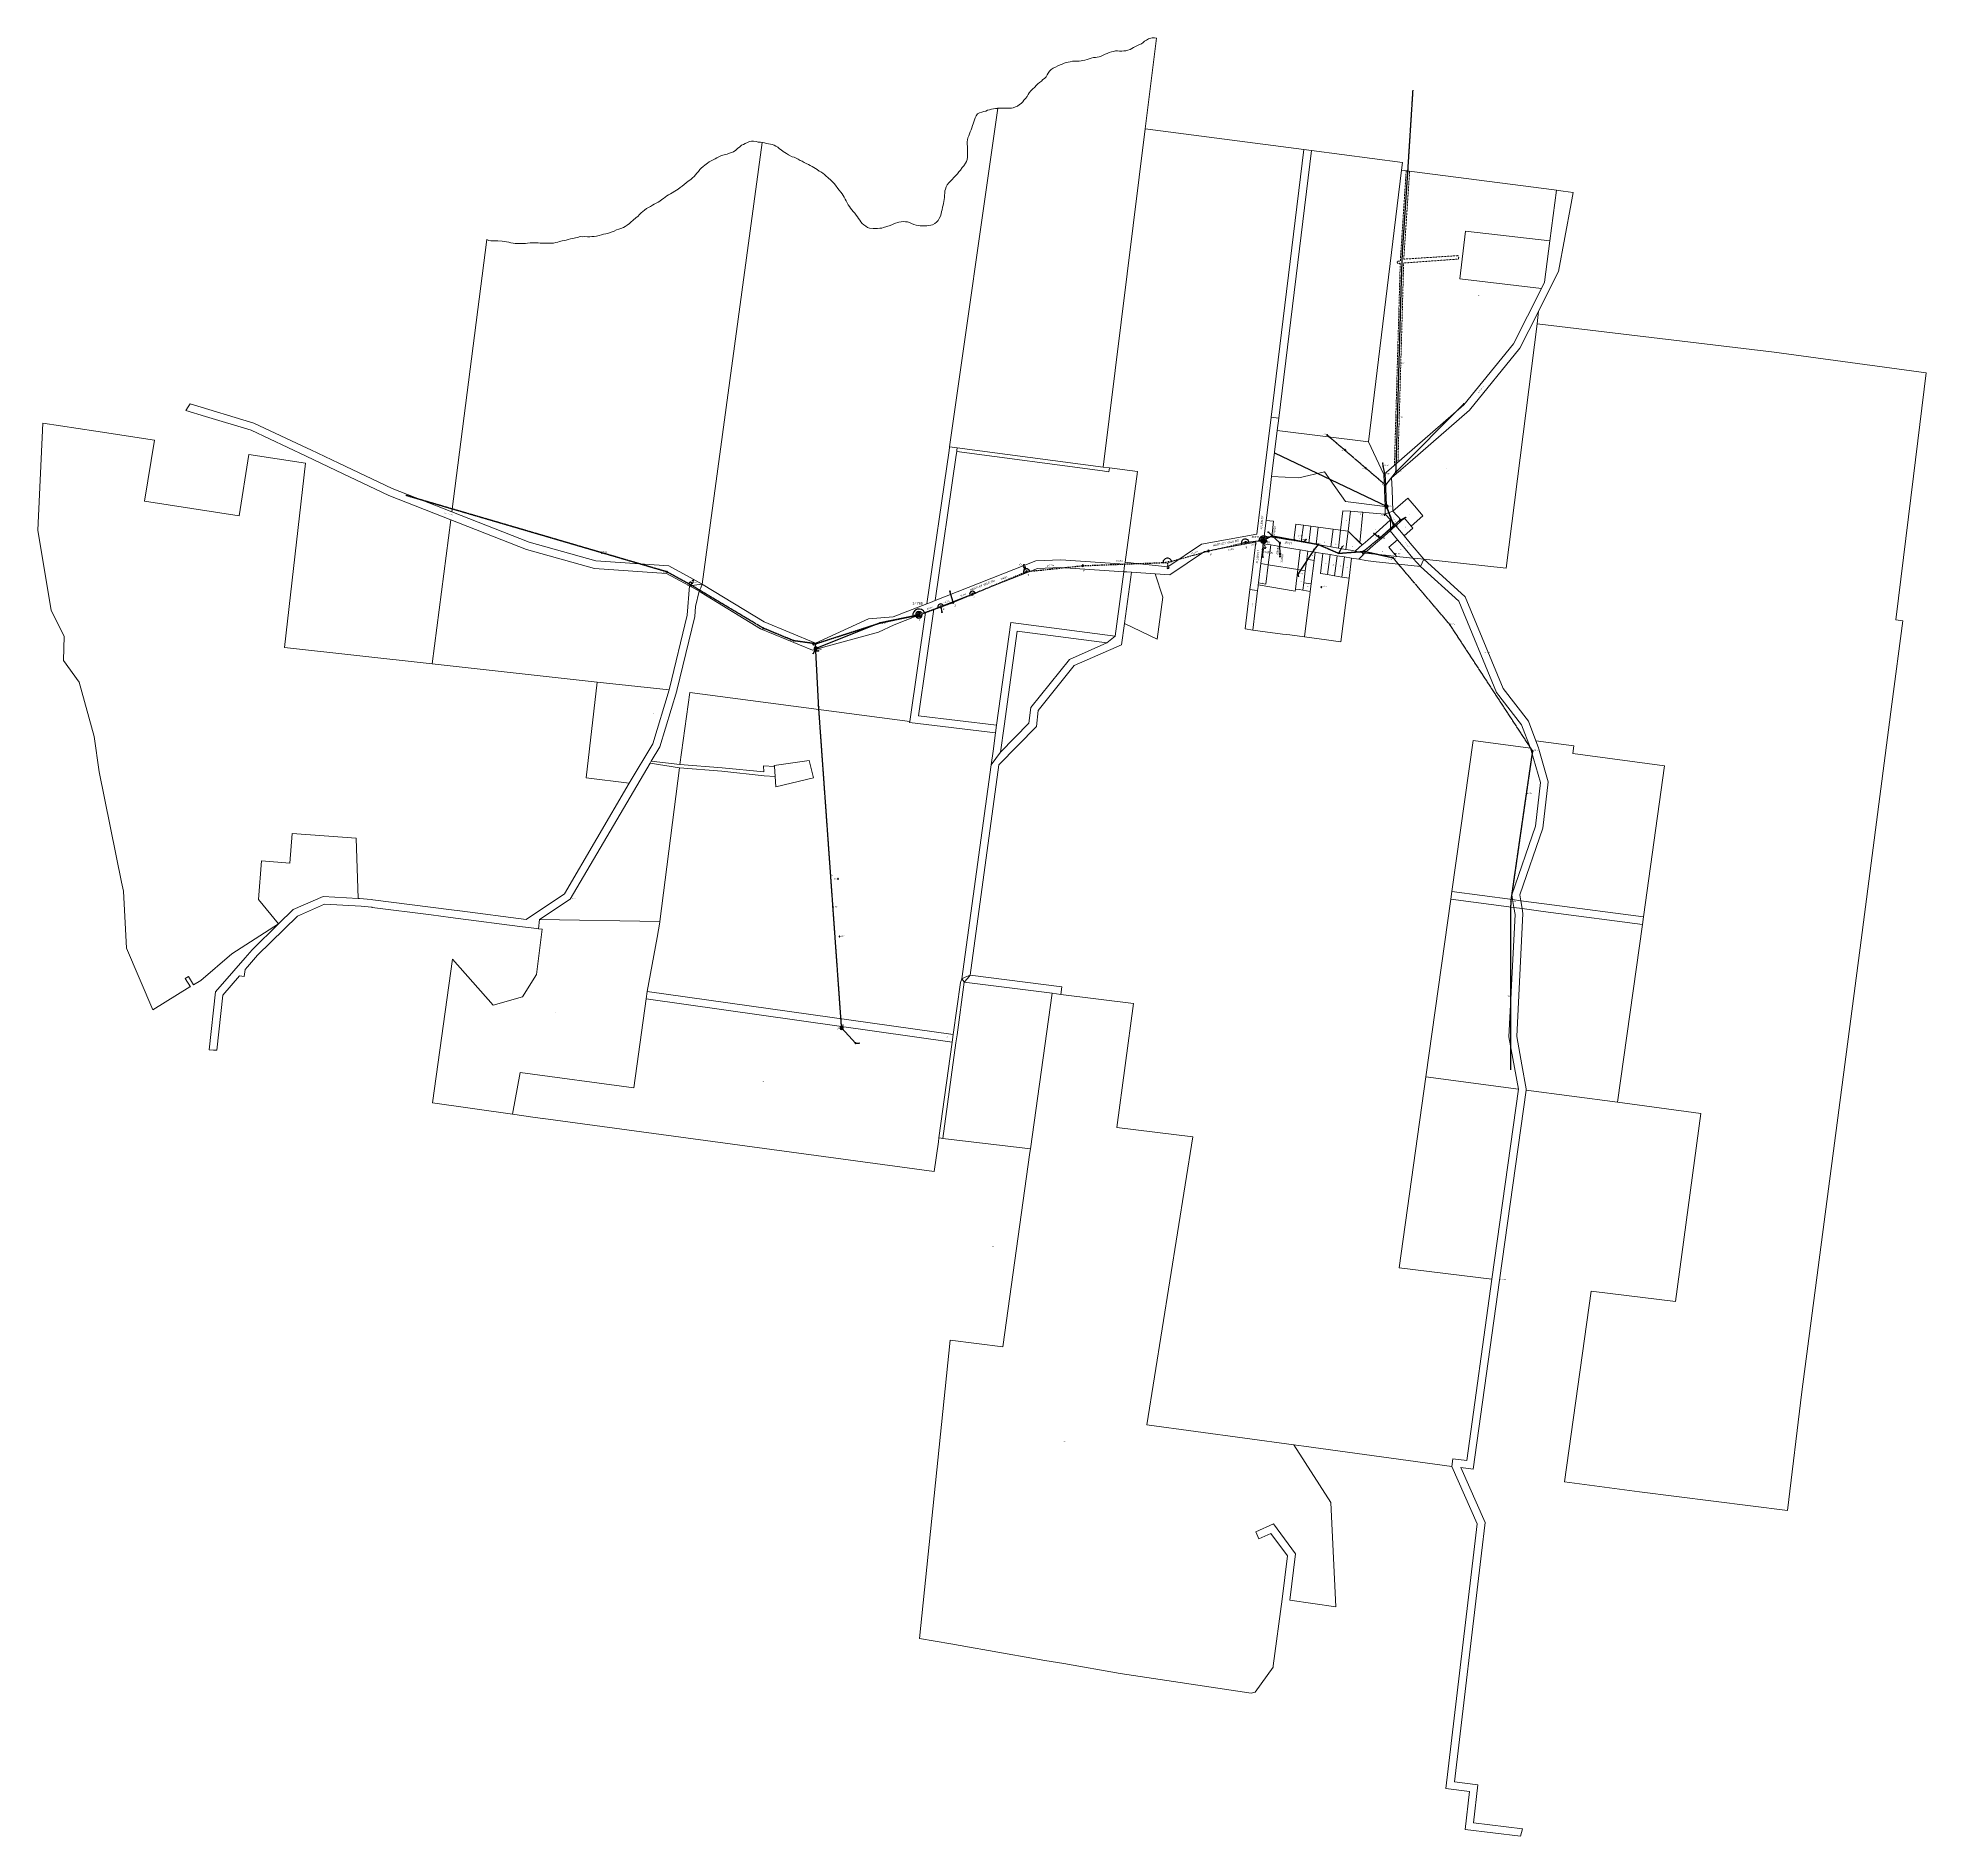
# Model space of a CAD drawing. Header units: metres. Extents: x 240179 to 248264, y 6282606 to 6287315.
# Drawn here: x 240179 to 245123, y 6282606 to 6287315 of the extents above; entities that cross this region are included whole.
import ezdxf
from ezdxf.enums import TextEntityAlignment as Align

# ---------------------------------------------------------------- set-up
doc = ezdxf.new("R2010")
doc.units = ezdxf.units.M
for name, pattern in [('Cable Exist OH', [1, 1, 0]), ('Cable Exist UG', [8.2, 4, -1.2, 1.8, -1.2]), ('Cable New OH', [6, 4, -2]), ('DASHED2', [9.525, 6.35, -3.175]), ('HIDDEN', [0.375, 0.25, -0.125]), ('HIDDEN2', [0.1875, 0.125, -0.0625])]:
    doc.linetypes.add(name, pattern=pattern)
doc.layers.get('0').update_dxf_attribs({"color": 6})
for name, color, linetype, lineweight in [('Cadastre Land Parcels_SP_EXT', 9, 'Continuous', 5), ('Cadastre Other Property_SP_EXT', 9, 'HIDDEN', 5), ('Cadastre Road Names_SP_HV_LV_SL_EXT', 9, 'Continuous', 5), ('Cadastre Roads_SP_EXT', 9, 'Continuous', 5)]:
    doc.layers.add(name, color=color, linetype=linetype, lineweight=lineweight)
for name, color, linetype in [('Duct_SP_EXT', 7, 'Continuous'), ('Earthing_SP_Misc', 7, 'Continuous'), ('Equip_LV_EXT', 7, 'Continuous'), ('Equip_SP_HV_EXT', 7, 'Continuous'), ('Mains_HV_EXT', 7, 'Continuous'), ('Mains_HV_NEW', 2, 'Continuous'), ('Mains_HV_New_A10', 2, 'Continuous'), ('Mains_HV_NEW_Hardwired', 2, 'Continuous'), ('Mains_LV_EXT', 7, 'Continuous'), ('Mains_LV_NEW', 2, 'Continuous'), ('Mains_LV_NEW_Hardwired', 2, 'Continuous'), ('Notes', 7, 'Continuous'), ('Notes_SP_MISC', 7, 'Continuous'), ('OH_Details_SP_MISC', 7, 'Continuous'), ('Services_SP_EXT', 7, 'Continuous'), ('Sub_SP_TR_HV_LV_EXT', 7, 'Continuous'), ('Sub_SP_TR_HV_LV_SL_LS_NEW', 2, 'Continuous'), ('SupportsOH_SP_MISC', 7, 'Continuous'), ('SupportsOH_SP_TR_HV_LV_SL_EXT', 7, 'Continuous'), ('SupportsOH_SP_TR_HV_LV_SL_NEW', 2, 'Continuous'), ('SupportsUG_SP_LV_EXT', 7, 'Continuous'), ('Trench_SP_EXT', 7, 'Continuous')]:
    doc.layers.add(name, color=color, linetype=linetype)
doc.styles.add('POLE_LABEL', font='arial.ttf')
doc.styles.get("Standard").update_dxf_attribs({"font": 'arial.ttf'})
doc.linetypes.add('Cable E UG', pattern='A,6,-0.5,["E",Standard,S=1.7,R=0,X=0.5,Y=-1],-2.9', length=9.4)
doc.linetypes.add('IECLCABS1', pattern='A,7,-0.5,["/",Standard,S=1.5,R=0,X=0.2,Y=-0.7],-1.8', length=9.3)

# ---------------------------------------------------------------- blocks, each defined once
blk = doc.blocks.new('SUB_POLE_EXT')
blk.add_wipeout([(0, 4.2), (0.4, 4.2), (0.8, 4.1), (1.2, 4), (1.6, 3.9), (2, 3.7), (2.3, 3.5), (2.7, 3.3), (3, 3), (3.3, 2.7), (3.5, 2.3), (3.8, 1.9), (3.9, 1.6), (4, 1.2), (4.2, 0.6), (4.2, 0), (4.2, -0.6), (4.1, -1.1), (3.9, -1.6), (3.6, -2.2), (3.2, -2.7), (3, -3), (2.7, -3.3), (2.4, -3.5), (2, -3.7), (1.6, -3.9), (1.3, -4), (0.8, -4.1), (0.4, -4.2), (0, -4.2), (-0.4, -4.2), (-0.8, -4.1), (-1.2, -4), (-1.6, -3.9), (-2, -3.7), (-2.4, -3.5), (-2.7, -3.3), (-3, -3), (-3.2, -2.7), (-3.5, -2.3), (-3.7, -2), (-3.9, -1.6), (-4, -1.2), (-4.2, -0.8), (-4.2, -0.1), (-4.2, 0.4), (-4.1, 0.8), (-4, 1.3), (-3.9, 1.6), (-3.7, 2), (-3.5, 2.4), (-3.3, 2.7), (-3, 3), (-2.7, 3.3), (-2.3, 3.5), (-2, 3.7), (-1.6, 3.9), (-1.2, 4), (-0.8, 4.2), (-0.4, 4.2)])
blk.add_line((2.2, 0.5), (2.2, 0.5, 0))
blk.add_lwpolyline([(-4.2, 0, 1), (4.2, 0, 1)], format="xyb", close=True)
blk.add_lwpolyline([(2.1, 0.5), (0, 4.2), (-3.7, -2.1), (3.7, -2.1)], close=True)
for tag, height, flags, p in [('STREET_CODE', 0.2, 9, (1.5, 0)), ('ASSET_NUM', 3.5, 8, (2, 2)), ('CONSTRUCTED_VOLTAGE', 0.2, 9, (1.5, -0.2)), ('NO_PHASES', 0.2, 9, (1.5, -0.4)), ('OPERATING_VOLTAGE', 0.2, 9, (1.5, -0.6)), ('OPERATED_BY', 0.2, 9, (1.5, -0.8)), ('MAINTAINED_BY', 0.2, 9, (1.5, -1)), ('ORIENTATION', 0.2, 9, (1.5, -1.2)), ('OWNED_BY', 0.2, 9, (1.5, -1.4)), ('SECONDARY_VOLTAGE', 0.2, 9, (1.5, -1.6)), ('STATE', 0.2, 9, (1.5, -1.8)), ('SUBSTATION_TYPE', 0.2, 9, (1.5, -2)), ('USAGE', 0.2, 9, (1.5, -2.2)), ('LEGEND', 0.2, 9, (1.5, -2.4)), ('LOCATION', 0.2, 9, (1.5, -2.6)), ('STREETNAME', 0.2, 9, (1.5, -2.8)), ('SUBURB', 0.2, 9, (1.5, -3)), ('NOTES', 0.2, 9, (1.5, -3.2)), ('Z', 0.2, 1, (1.5, -3.4))]:
    blk.add_attdef(tag, text='', height=height, dxfattribs=dict(flags=flags)).set_placement(p, align=Align.MIDDLE_LEFT)
blk = doc.blocks.new('DUCT_EXT')
blk.add_circle((0, 0.8), 0.8)
at = {"flags": 1}
blk.add_attdef('Z', (0, 0), '', height=0.2, dxfattribs=at)
at = {"flags": 9}
for tag, p in [('DUCT_CODE', (0, 0)), ('XSECT_TYPE', (0, -0.2)), ('FB_REFERENCE', (0, -0.4)), ('STATE', (0, -0.6)), ('NOTES', (0, -0.8))]:
    blk.add_attdef(tag, text='', height=0.2, dxfattribs=at).set_placement(p, align=Align.MIDDLE_LEFT)
blk = doc.blocks.new('LV_OH_LINKS_DISTFUSE_EXT')
for p, q in [((0, 0), (0.96, 0)), ((3.84, 0), (4.8, 0))]:
    blk.add_line(p, q)
blk.add_lwpolyline([(3.84, -1.2), (3.84, 1.2), (0.96, -1.2), (0.96, 1.2)], close=True)
at = {"flags": 9}
for tag, p in [('ACTUAL_STATUS', (0, 0)), ('CONSTRUCTED_VOLTAGE', (0, -0.2)), ('OPERATING_VOLTAGE', (0, -0.6)), ('ORIENTATION', (0, -0.8)), ('OWNED_BY', (0, -1)), ('STATE', (0, -1.2)), ('SWITCH_TYPE', (0, -1.4)), ('NO_PHASES', (0, -0.4)), ('USAGE', (0, -1.6)), ('NOTES', (0, -1.8))]:
    blk.add_attdef(tag, text='', height=0.2, dxfattribs=at).set_placement(p, align=Align.MIDDLE_LEFT)
at = {"flags": 1}
blk.add_attdef('Z', (0, 0), '', height=0.2, dxfattribs=at)
blk = doc.blocks.new('CCP_EXT')
blk.add_wipeout([(0, 0.6), (0.6, 0), (0, -0.6), (-0.6, 0)])
blk.add_lwpolyline([(-0.6, 0), (0, 0.6), (0.6, 0), (0, -0.6), (-0.6, 0)])
at = {"flags": 1}
blk.add_attdef('Z', (0, 0), '', height=0.2, dxfattribs=at)
at = {"flags": 9}
for tag, p in [('CCP_TYPE', (0, 0)), ('CONSTRUCTED_VOLTAGE', (0, -0.2)), ('NO_PHASES', (0, -0.4)), ('OPERATING_VOLTAGE', (0, -0.6)), ('ORIENTATION', (0, -0.8)), ('OWNED_BY', (0, -1)), ('USAGE', (0, -1.2)), ('LEGEND', (0, -1.4)), ('LIFE_SUPPORT', (0, -1.6)), ('STATE', (0, -1.8)), ('NOTES', (0, -2))]:
    blk.add_attdef(tag, text='', height=0.2, dxfattribs=at).set_placement(p, align=Align.MIDDLE_LEFT)
blk = doc.blocks.new('POLE_EXT')
blk.add_hatch(color=256).paths.add_polyline_path([(-1, 0, 1), (1, 0, 1)])
blk.add_lwpolyline([(-1, 0, 1), (1, 0, 1)], format="xyb", close=True)
for tag, height, flags, p in [('pNumber', 2.5, 8, (-17.8, 2.1)), ('OWNED_BY', 0.2, 9, (1.4, -0.4)), ('PARENT', 0.2, 9, (1.4, -0.6)), ('SPECIAL_USE', 0.2, 9, (1.4, -0.8)), ('STATE', 0.2, 9, (1.4, -1)), ('USAGE', 0.2, 9, (1.4, -1.2)), ('cLV', 0.2, 9, (1.4, -1.4)), ('hDepth', 0.2, 9, (1.4, -1.6)), ('hDia', 0.2, 9, (1.4, -1.8)), ('cHV', 0.2, 9, (1.4, -2)), ('LBRACKET', 0.2, 9, (1.4, -2.2)), ('LExisting', 0.2, 9, (1.4, -2.4)), ('LANTNUMBER', 0.2, 9, (1.4, -2.6)), ('LOther', 0.2, 9, (1.4, -2.8)), ('LRemove', 0.2, 9, (1.4, -3)), ('LEGEND', 0.2, 9, (1.4, -3.2)), ('cLinedev', 0.2, 9, (1.4, -3.4)), ('LOCATION', 0.2, 9, (1.4, -3.6)), ('pExisting', 0.2, 9, (1.4, -3.8)), ('PFNUMBER', 0.2, 9, (1.4, -4)), ('NEWPFNUMBER', 0.2, 9, (1.4, -4.2)), ('pFooting', 0.2, 9, (1.4, -4.4)), ('pNew', 0.2, 9, (1.4, -4.6)), ('pRelocate', 0.2, 9, (1.4, -5)), ('pRemove', 0.2, 9, (1.4, -5.2)), ('pReplace', 0.2, 9, (1.4, -5.4)), ('pStay', 0.2, 9, (1.4, -5.6)), ('pType', 0.2, 9, (1.4, -5.8)), ('cspan', 0.2, 9, (1.4, -6)), ('STREETNAME', 0.2, 9, (1.4, -6.2)), ('SUBURB', 0.2, 9, (1.4, -6.4)), ('NOTES', 0.2, 9, (1.4, -6.6)), ('MAINTAINED_BY', 0.2, 9, (1.4, -6.8)), ('OPERATED_BY', 0.2, 9, (1.4, -7))]:
    blk.add_attdef(tag, text='', height=height, dxfattribs=dict(flags=flags)).set_placement(p, align=Align.MIDDLE_LEFT)
at = {"style": 'POLE_LABEL'}
for tag, height, flags, p in [('STRUCTURE_PLANT_NUMBER', 0.2, 9, (1.4, 0)), ('ASSET_NUM', 2.5, 8, (2, 2)), ('STREET_CODE', 0.2, 9, (1.4, -0.2))]:
    blk.add_attdef(tag, text='', height=height, dxfattribs=dict(at, flags=flags)).set_placement(p, align=Align.MIDDLE_LEFT)
at = {"flags": 1}
blk.add_attdef('Z', (1.4, -7.3), '', height=0.2, dxfattribs=at)
blk = doc.blocks.new('HV_USL_CLOSED_EXT')
blk.add_line((2.4, 5.5), (-2.4, 5.5))
blk.add_lwpolyline([(1.4, 5.5, 0.414214), (0, 6.9, 0.414214), (-1.4, 5.5)], format="xyb")
for tag, height, flags, p in [('STREET_CODE', 0.2, 9, (1.5, 0)), ('ASSET_NUM', 2.5, 8, (2, 2)), ('ACTUAL_STATUS', 0.2, 9, (1.5, -0.2)), ('CONSTRUCTED_VOLTAGE', 0.2, 9, (1.5, -0.4)), ('NO_PHASES', 0.2, 9, (1.5, -0.6)), ('OPERATING_VOLTAGE', 0.2, 9, (1.5, -0.8)), ('ORIENTATION', 0.2, 9, (1.5, -1)), ('OWNED_BY', 0.2, 9, (1.5, -1.2)), ('OPERATED_BY', 0.2, 9, (1.5, -1.4)), ('MAINTAINED_BY', 0.2, 9, (1.5, -1.6)), ('STATE', 0.2, 9, (1.5, -1.8)), ('SWITCH_TYPE', 0.2, 9, (1.5, -2)), ('USAGE', 0.2, 9, (1.5, -2.2)), ('LEGEND', 0.2, 9, (1.5, -2.4)), ('LOCATION', 0.2, 9, (1.5, -2.6)), ('STREETNAME', 0.2, 9, (1.5, -2.8)), ('SUBURB', 0.2, 9, (1.5, -3)), ('NOTES', 0.2, 9, (1.5, -3.2)), ('LABEL_ALIGNMENT', 0.2, 9, (1.5, -3.4)), ('Z', 0.2, 1, (1.5, -3.6))]:
    blk.add_attdef(tag, text='', height=height, dxfattribs=dict(flags=flags)).set_placement(p, align=Align.MIDDLE_LEFT)
blk = doc.blocks.new('HV_DOF_OPEN_EXT')
for p, q in [((0, 8.8), (0, 7.9)), ((0, 5), (0, 4))]:
    blk.add_line(p, q)
blk.add_lwpolyline([(0.9, 7.1), (-0.9, 8.6), (-0.9, 4.9), (-2.8, 6.4)], close=True)
for tag, height, flags, p in [('STREET_CODE', 0.2, 9, (1.5, 0)), ('ASSET_NUM', 2.5, 8, (2, 2)), ('ACTUAL_STATUS', 0.2, 9, (1.5, -0.2)), ('CONSTRUCTED_VOLTAGE', 0.2, 9, (1.5, -0.4)), ('NO_PHASES', 0.2, 9, (1.5, -0.6)), ('OPERATING_VOLTAGE', 0.2, 9, (1.5, -0.8)), ('ORIENTATION', 0.2, 9, (1.5, -1)), ('OWNED_BY', 0.2, 9, (1.5, -1.2)), ('OPERATED_BY', 0.2, 9, (1.5, -1.4)), ('MAINTAINED_BY', 0.2, 9, (1.5, -1.6)), ('STATE', 0.2, 9, (1.5, -1.8)), ('SWITCH_TYPE', 0.2, 9, (1.5, -2)), ('USAGE', 0.2, 9, (1.5, -2.2)), ('LEGEND', 0.2, 9, (1.5, -2.4)), ('LOCATION', 0.2, 9, (1.5, -2.6)), ('STREETNAME', 0.2, 9, (1.5, -2.8)), ('SUBURB', 0.2, 9, (1.5, -3)), ('NOTES', 0.2, 9, (1.5, -3.2)), ('LABEL_ALIGNMENT', 0.2, 9, (1.5, -3.4)), ('Z', 0.2, 1, (1.5, -3.6))]:
    blk.add_attdef(tag, text='', height=height, dxfattribs=dict(flags=flags)).set_placement(p, align=Align.MIDDLE_LEFT)
blk = doc.blocks.new('End Shackle_EXT')
blk.add_wipeout([(0, 0.3), (1.8, 0.3), (1.8, -0.3), (0, -0.3)])
blk.add_line((1.8, -1), (1.8, 1))
at = {"flags": 1}
blk.add_attdef('Z', (0, 0), '', height=0.2, dxfattribs=at)
at = {"flags": 9}
for tag, p in [('CONNECTOR_TYPE', (0, 0)), ('CONSTRUCTED_VOLTAGE', (0, -0.2)), ('NO_PHASES', (0, -0.4)), ('OPERATING_VOLTAGE', (0, -0.6)), ('ORIENTATION', (0, -0.8)), ('OWNED_BY', (0, -1)), ('STATE', (0, -1.2)), ('USAGE', (0, -1.4)), ('NOTES', (0, -1.6))]:
    blk.add_attdef(tag, text='', height=0.2, dxfattribs=at).set_placement(p, align=Align.MIDDLE_LEFT)
blk = doc.blocks.new('CABLE_LARGE_EXT')
h = blk.add_hatch(color=256)
edge = h.paths.add_edge_path()
edge.add_arc((0, 0.5), 0.55, 0, 360)
blk.add_circle((0, 0.5), 0.55)
at = {"flags": 1}
blk.add_attdef('Z', (0, 0), '', height=0.2, dxfattribs=at)
at = {"flags": 9}
for tag, p in [('COND_CODE', (0, 0)), ('FB_REFERENCE', (0, -0.2)), ('STATE', (0, -0.4)), ('XSECT_SIZE', (0, -0.6)), ('NOTES', (0, -0.8))]:
    blk.add_attdef(tag, text='', height=0.2, dxfattribs=at).set_placement(p, align=Align.MIDDLE_LEFT)
blk = doc.blocks.new('POLE_REPLACE_NEW')
blk.add_wipeout([(0, 1), (-0.1, 1), (-0.2, 1), (-0.4, 0.9), (-0.5, 0.9), (-0.6, 0.8), (-0.7, 0.7), (-0.8, 0.6), (-0.8, 0.5), (-0.9, 0.4), (-1, 0.3), (-1, 0.2), (-1, 0.1), (-1, -0.1), (-1, -0.2), (-1, -0.3), (-0.9, -0.4), (-0.8, -0.5), (-0.8, -0.6), (-0.7, -0.7), (-0.6, -0.8), (-0.5, -0.9), (-0.4, -0.9), (-0.2, -1), (-0.1, -1), (0, -1), (0.1, -1), (0.2, -1), (0.4, -0.9), (0.5, -0.9), (0.6, -0.8), (0.7, -0.7), (0.8, -0.6), (0.8, -0.5), (0.9, -0.4), (1, -0.3), (1, -0.2), (1, -0.1), (1, 0.1), (1, 0.2), (1, 0.3), (0.9, 0.4), (0.8, 0.5), (0.8, 0.6), (0.7, 0.7), (0.6, 0.8), (0.5, 0.9), (0.4, 0.9), (0.2, 1), (0.1, 1)])
h = blk.add_hatch(color=256)
edge = h.paths.add_edge_path()
edge.add_arc((0, 0), 1, 270, 450)
edge.add_line((0, 1), (0, -1))
blk.add_lwpolyline([(0, 1), (0, -1)])
at = {"lineweight": -3}
blk.add_arc((0, 0), 1, 90, 270, dxfattribs=at)
blk.add_arc((0, 0), 1, 270, 90)
at = {"style": 'POLE_LABEL', "flags": 9}
blk.add_attdef('STRUCTURE_PLANT_NUMBER', text='', height=0.2, dxfattribs=at).set_placement((1.5, 0.2), align=Align.MIDDLE_LEFT)
for tag, height, flags, p in [('STREET_CODE', 0.2, 9, (1.5, 0)), ('ASSET_NUM', 2.5, 8, (2, 2)), ('OWNED_BY', 0.2, 9, (1.5, -0.2)), ('PARENT', 0.2, 9, (1.5, -0.4)), ('SPECIAL_USE', 0.2, 9, (1.5, -0.6)), ('STATE', 0.2, 9, (1.5, -0.8)), ('USAGE', 0.2, 9, (1.5, -1)), ('cLV', 0.2, 9, (1.5, -1.2)), ('hDepth', 0.2, 9, (1.5, -1.4)), ('hDia', 0.2, 9, (1.5, -1.6)), ('cHV', 0.2, 9, (1.5, -1.8)), ('LBRACKET', 0.2, 9, (1.5, -2)), ('LExisting', 0.2, 9, (1.5, -2.2)), ('LANTNUMBER', 0.2, 9, (1.5, -2.4)), ('LOther', 0.2, 9, (1.5, -2.6)), ('LRemove', 0.2, 9, (1.5, -2.8)), ('LEGEND', 0.2, 9, (1.5, -3)), ('cLinedev', 0.2, 9, (1.5, -3.2)), ('pExisting', 0.2, 9, (1.5, -3.4)), ('PFNUMBER', 0.2, 9, (1.5, -3.6)), ('NEWPFNUMBER', 0.2, 9, (1.5, -3.8)), ('pFooting', 0.2, 9, (1.5, -4)), ('pNew', 0.2, 9, (1.5, -4.2)), ('pRelocate', 0.2, 9, (1.5, -4.6)), ('pRemove', 0.2, 9, (1.5, -4.8)), ('pReplace', 0.2, 9, (1.5, -5)), ('pStay', 0.2, 9, (1.5, -5.2)), ('pType', 0.2, 9, (1.5, -5.4)), ('cspan', 0.2, 9, (1.5, -5.6)), ('SUBURB', 0.2, 9, (1.5, -5.8)), ('STREETNAME', 0.2, 9, (1.5, -6)), ('LOCATION', 0.2, 9, (1.5, -6.2)), ('NOTES', 0.2, 9, (1.5, -6.4)), ('OPERATED_BY', 0.2, 9, (1.5, -6.6)), ('MAINTAINED_BY', 0.2, 9, (1.5, -6.8)), ('Z', 0.2, 1, (1.5, -7)), ('pNumber', 2, 8, (1.5, -4.4))]:
    blk.add_attdef(tag, text='', height=height, dxfattribs=dict(flags=flags)).set_placement(p, align=Align.MIDDLE_LEFT)
blk = doc.blocks.new('POLE_DEL')
h = blk.add_hatch(color=256)
edge = h.paths.add_edge_path()
edge.add_arc((0, 0), 1, 180, 360)
edge.add_arc((0, 0), 1, 0, 180)
for p, q in [((-1.6, 1.6), (1.6, -1.6)), ((-1.6, -1.6), (1.6, 1.6))]:
    blk.add_line(p, q)
blk.add_lwpolyline([(-1, 0, 1), (1, 0, 1)], format="xyb", close=True)
at = {"flags": 1}
blk.add_attdef('Z', (0, 0), '', height=0.2, dxfattribs=at)
for tag, height, flags, p in [('pNumber', 2.5, 8, (0, 2.1)), ('OWNED_BY', 0.2, 9, (0, -0.4)), ('SPECIAL_USE', 0.2, 9, (0, -0.6)), ('STATE', 0.2, 9, (0, -0.8)), ('USAGE', 0.2, 9, (0, -1)), ('cLV', 0.2, 9, (0, -1.2)), ('hDepth', 0.2, 9, (0, -1.4)), ('hDia', 0.2, 9, (0, -1.6)), ('cHV', 0.2, 9, (0, -1.8)), ('LBRACKET', 0.2, 9, (0, -2)), ('LExisting', 0.2, 9, (0, -2.2)), ('LANTNUMBER', 0.2, 9, (0, -2.4)), ('LOther', 0.2, 9, (0, -2.6)), ('LRemove', 0.2, 9, (0, -2.8)), ('LEGEND', 0.2, 9, (0, -3)), ('cLinedev', 0.2, 9, (0, -3.2)), ('pExisting', 0.2, 9, (0, -3.4)), ('PFNUMBER', 0.2, 9, (0, -3.6)), ('NEWPFNUMBER', 0.2, 9, (0, -3.8)), ('pFooting', 0.2, 9, (0, -4)), ('pNew', 0.2, 9, (0, -4.2)), ('pRelocate', 0.2, 9, (0, -4.6)), ('pRemove', 0.2, 9, (0, -4.8)), ('pReplace', 0.2, 9, (0, -5)), ('pStay', 0.2, 9, (0, -5.2)), ('pType', 0.2, 9, (0, -5.4)), ('cspan', 0.2, 9, (0, -5.6)), ('SUBURB', 0.2, 9, (0, -5.8)), ('STREETNAME', 0.2, 9, (0, -6)), ('LOCATION', 0.2, 9, (0, -6.2)), ('NOTES', 0.2, 9, (0, -6.4))]:
    blk.add_attdef(tag, text='', height=height, dxfattribs=dict(flags=flags)).set_placement(p, align=Align.MIDDLE_LEFT)
at = {"style": 'POLE_LABEL', "flags": 9}
blk.add_attdef('STREET_CODE', text='', height=0.2, dxfattribs=at).set_placement((0, -0.2), align=Align.MIDDLE_LEFT)
blk = doc.blocks.new('STAY_DEL')
at = {"linetype": 'DASHED2', "ltscale": 0.3}
blk.add_line((0, 0), (-7.2, 0), dxfattribs=at)
blk.add_arc((-5.7, 0), 1.5, 90, 270)
blk = doc.blocks.new('SUB_POLE_NEW')
blk.add_wipeout([(-3.8, 0), (-3.8, -0.5), (-3.7, -1), (-3.6, -1.4), (-3.4, -1.8), (-3.1, -2.3), (-2.8, -2.6), (-2.4, -3), (-2.1, -3.2), (-1.6, -3.5), (-1.2, -3.7), (-0.7, -3.8), (-0.2, -3.8), (0.2, -3.8), (0.7, -3.8), (1.2, -3.7), (1.6, -3.5), (2.1, -3.2), (2.4, -3), (2.8, -2.6), (3.1, -2.3), (3.4, -1.8), (3.6, -1.4), (3.7, -1), (3.8, -0.5), (3.8, 0), (3.8, 0.5), (3.7, 1), (3.6, 1.4), (3.4, 1.8), (3.1, 2.3), (2.8, 2.6), (2.4, 3), (2.1, 3.2), (1.6, 3.5), (1.2, 3.7), (0.7, 3.8), (0.2, 3.8), (-0.2, 3.8), (-0.7, 3.8), (-1.2, 3.7), (-1.6, 3.5), (-2.1, 3.2), (-2.4, 3), (-2.8, 2.6), (-3.1, 2.3), (-3.4, 1.8), (-3.6, 1.4), (-3.7, 1), (-3.8, 0.5)])
blk.add_lwpolyline([(-3.8, 0, 1), (3.8, 0, 1)], format="xyb", close=True)
blk.add_lwpolyline([(1.9, 0.5), (0, 3.8), (-3.3, -1.9), (3.3, -1.9)], close=True)
for tag, height, flags, p in [('STREET_CODE', 0.2, 9, (1.5, 0)), ('ASSET_NUM', 3.5, 8, (2, 2)), ('CONSTRUCTED_VOLTAGE', 0.2, 9, (1.5, -0.2)), ('NO_PHASES', 0.2, 9, (1.5, -0.4)), ('OPERATING_VOLTAGE', 0.2, 9, (1.5, -0.6)), ('OPERATED_BY', 0.2, 9, (1.5, -0.8)), ('MAINTAINED_BY', 0.2, 9, (1.5, -1)), ('ORIENTATION', 0.2, 9, (1.5, -1.2)), ('OWNED_BY', 0.2, 9, (1.5, -1.4)), ('SECONDARY_VOLTAGE', 0.2, 9, (1.5, -1.6)), ('STATE', 0.2, 9, (1.5, -1.8)), ('SUBSTATION_TYPE', 0.2, 9, (1.5, -2)), ('USAGE', 0.2, 9, (1.5, -2.2)), ('LEGEND', 0.2, 9, (1.5, -2.4)), ('SUBURB', 0.2, 9, (1.5, -2.6)), ('STREETNAME', 0.2, 9, (1.5, -2.8)), ('LOCATION', 0.2, 9, (1.5, -3)), ('NOTES', 0.2, 9, (1.5, -3.2)), ('Z', 0.2, 1, (1.5, -3.4))]:
    blk.add_attdef(tag, text='', height=height, dxfattribs=dict(flags=flags)).set_placement(p, align=Align.MIDDLE_LEFT)
blk = doc.blocks.new('*U147')
blk.add_line((1, 4.9), (-1, 4.9))
at = {"flags": 1}
blk.add_attdef('Z', (0, 0), '', height=0.2, dxfattribs=at)
at = {"flags": 9}
for tag, p in [('CONNECTOR_TYPE', (0, 0)), ('CONSTRUCTED_VOLTAGE', (0, -0.2)), ('NO_PHASES', (0, -0.4)), ('OPERATING_VOLTAGE', (0, -0.6)), ('ORIENTATION', (0, -0.8)), ('OWNED_BY', (0, -1)), ('STATE', (0, -1.2)), ('USAGE', (0, -1.4)), ('NOTES', (0, -1.6)), ('MAINTAINED_BY', (0, -1.8)), ('OPERATED_BY', (0, -2))]:
    blk.add_attdef(tag, text='', height=0.2, dxfattribs=at).set_placement(p, align=Align.MIDDLE_LEFT)
blk.add_wipeout([(-0.3, 0), (-0.3, 4.9), (0.3, 4.9), (0.3, 0)])
blk = doc.blocks.new('*U146')
blk.add_line((1, 5.1), (-1, 5.1))
at = {"flags": 1}
blk.add_attdef('Z', (0, 0), '', height=0.2, dxfattribs=at)
at = {"flags": 9}
for tag, p in [('CONNECTOR_TYPE', (0, 0)), ('CONSTRUCTED_VOLTAGE', (0, -0.2)), ('NO_PHASES', (0, -0.4)), ('OPERATING_VOLTAGE', (0, -0.6)), ('ORIENTATION', (0, -0.8)), ('OWNED_BY', (0, -1)), ('STATE', (0, -1.2)), ('USAGE', (0, -1.4)), ('NOTES', (0, -1.6)), ('MAINTAINED_BY', (0, -1.8)), ('OPERATED_BY', (0, -2))]:
    blk.add_attdef(tag, text='', height=0.2, dxfattribs=at).set_placement(p, align=Align.MIDDLE_LEFT)
blk.add_wipeout([(-0.3, 0), (-0.3, 5.1), (0.3, 5.1), (0.3, 0)])
blk = doc.blocks.new('BOND POINT')
blk.add_hatch(color=256).paths.add_polyline_path([(-1, 0, 1), (1, 0, 1)])
blk.add_lwpolyline([(-1, 0, 1), (1, 0, 1)], format="xyb", close=True)
blk = doc.blocks.new('End Shackle_NEW')
blk.add_line((1, 1.8), (-1, 1.8))
at = {"flags": 1}
blk.add_attdef('Z', (0, 0), '', height=0.2, dxfattribs=at)
at = {"flags": 9}
for tag, p in [('CONNECTOR_TYPE', (0, 0)), ('CONSTRUCTED_VOLTAGE', (0, -0.2)), ('NO_PHASES', (0, -0.4)), ('OPERATING_VOLTAGE', (0, -0.6)), ('ORIENTATION', (0, -0.8)), ('OWNED_BY', (0, -1)), ('STATE', (0, -1.2)), ('USAGE', (0, -1.4)), ('NOTES', (0, -1.6)), ('MAINTAINED_BY', (0, -1.8)), ('OPERATED_BY', (0, -2))]:
    blk.add_attdef(tag, text='', height=0.2, dxfattribs=at).set_placement(p, align=Align.MIDDLE_LEFT)
blk.add_wipeout([(-0.3, 0), (-0.3, 1.8), (0.3, 1.8), (0.3, 0)])
blk = doc.blocks.new('*U149')
blk.add_line((0.9, 4.6), (-1.1, 4.6))
at = {"flags": 1}
blk.add_attdef('Z', (0, 0), '', height=0.2, dxfattribs=at)
at = {"flags": 9}
for tag, p in [('CONNECTOR_TYPE', (0, 0)), ('CONSTRUCTED_VOLTAGE', (0, -0.2)), ('NO_PHASES', (0, -0.4)), ('OPERATING_VOLTAGE', (0, -0.6)), ('ORIENTATION', (0, -0.8)), ('OWNED_BY', (0, -1)), ('STATE', (0, -1.2)), ('USAGE', (0, -1.4)), ('NOTES', (0, -1.6)), ('MAINTAINED_BY', (0, -1.8)), ('OPERATED_BY', (0, -2))]:
    blk.add_attdef(tag, text='', height=0.2, dxfattribs=at).set_placement(p, align=Align.MIDDLE_LEFT)
blk.add_wipeout([(-0.3, 0), (-0.3, 4.6), (0.2, 4.6), (0.3, 0)])
blk = doc.blocks.new('*U148')
blk.add_line((1, 4.7), (-1, 4.7))
at = {"flags": 1}
blk.add_attdef('Z', (0, 0), '', height=0.2, dxfattribs=at)
at = {"flags": 9}
for tag, p in [('CONNECTOR_TYPE', (0, 0)), ('CONSTRUCTED_VOLTAGE', (0, -0.2)), ('NO_PHASES', (0, -0.4)), ('OPERATING_VOLTAGE', (0, -0.6)), ('ORIENTATION', (0, -0.8)), ('OWNED_BY', (0, -1)), ('STATE', (0, -1.2)), ('USAGE', (0, -1.4)), ('NOTES', (0, -1.6)), ('MAINTAINED_BY', (0, -1.8)), ('OPERATED_BY', (0, -2))]:
    blk.add_attdef(tag, text='', height=0.2, dxfattribs=at).set_placement(p, align=Align.MIDDLE_LEFT)
blk.add_wipeout([(-0.3, 0), (-0.3, 4.7), (0.3, 4.7), (0.3, 0)])
blk = doc.blocks.new('Earth')
for p, q in [((0, -2), (0, 0)), ((-1.5, -2), (1.5, -2)), ((-1, -2.6), (1, -2.6)), ((-0.2, -3.2), (0.2, -3.2))]:
    blk.add_line(p, q)
blk = doc.blocks.new('*U145')
blk.add_line((1, 5), (-1, 5))
at = {"flags": 1}
blk.add_attdef('Z', (0, 0), '', height=0.2, dxfattribs=at)
at = {"flags": 9}
for tag, p in [('CONNECTOR_TYPE', (0, 0)), ('CONSTRUCTED_VOLTAGE', (0, -0.2)), ('NO_PHASES', (0, -0.4)), ('OPERATING_VOLTAGE', (0, -0.6)), ('ORIENTATION', (0, -0.8)), ('OWNED_BY', (0, -1)), ('STATE', (0, -1.2)), ('USAGE', (0, -1.4)), ('NOTES', (0, -1.6)), ('MAINTAINED_BY', (0, -1.8)), ('OPERATED_BY', (0, -2))]:
    blk.add_attdef(tag, text='', height=0.2, dxfattribs=at).set_placement(p, align=Align.MIDDLE_LEFT)
blk.add_wipeout([(-0.3, 0), (-0.3, 5), (0.3, 5), (0.3, 0)])
blk = doc.blocks.new('*U144')
blk.add_line((1, 4.6), (-1, 4.6))
at = {"flags": 1}
blk.add_attdef('Z', (0, 0), '', height=0.2, dxfattribs=at)
at = {"flags": 9}
for tag, p in [('CONNECTOR_TYPE', (0, 0)), ('CONSTRUCTED_VOLTAGE', (0, -0.2)), ('NO_PHASES', (0, -0.4)), ('OPERATING_VOLTAGE', (0, -0.6)), ('ORIENTATION', (0, -0.8)), ('OWNED_BY', (0, -1)), ('STATE', (0, -1.2)), ('USAGE', (0, -1.4)), ('NOTES', (0, -1.6)), ('MAINTAINED_BY', (0, -1.8)), ('OPERATED_BY', (0, -2))]:
    blk.add_attdef(tag, text='', height=0.2, dxfattribs=at).set_placement(p, align=Align.MIDDLE_LEFT)
blk.add_wipeout([(-0.3, 0), (-0.3, 4.6), (0.3, 4.6), (0.3, 0)])

msp = doc.modelspace()

# ---------------------------------------------------------------- linework, layer by layer
at = {"layer": 'Cadastre Land Parcels_SP_EXT', "linetype": 'Continuous'}
for points in [[(243107.9, 6287314), (243107.6, 6287314), (243102.6, 6287314.6), (243096.8, 6287314.6), (243086.6, 6287312.1), (243081.6, 6287308.2), (243076.6, 6287305.7), (243072.8, 6287301.9), (243068.3, 6287298.6), (243063.3, 6287296.7), (243058.1, 6287294.1), (243052.4, 6287291.7), (243047.4, 6287289.1), (243043, 6287286.5), (243038.5, 6287284), (243032.8, 6287282), (243027.1, 6287280.8), (243022, 6287280.1), (243017, 6287279.5), (243011.2, 6287279.5), (243005.5, 6287280.1), (243000.4, 6287280.1), (242995.3, 6287278.7), (242990.2, 6287278.1), (242983.9, 6287276.2), (242978.8, 6287273.6), (242973.7, 6287271.7), (242968, 6287269.1), (242963, 6287266.6), (242957.8, 6287264.7), (242952.8, 6287264), (242947.8, 6287262.8), (242942.7, 6287262.8), (242936.3, 6287261.5), (242931.2, 6287259.5), (242926.1, 6287257.5), (242920.4, 6287255.6), (242915.3, 6287255), (242910.3, 6287254.3), (242905.2, 6287253.8), (242899.5, 6287253.1), (242893.8, 6287253.7), (242887.4, 6287253.1), (242881.8, 6287251.7), (242876.7, 6287251.1), (242870.9, 6287249.9), (242865.9, 6287247.9), (242860.8, 6287245.9), (242855.7, 6287244), (242849.3, 6287240.8), (242843.7, 6287237.7), (242837.3, 6287235.1), (242832.3, 6287231.9), (242827.8, 6287227.5), (242824, 6287221.7), (242821.5, 6287217.2), (242818.9, 6287212.8), (242814.5, 6287208.4), (242810.1, 6287205.2), (242806.3, 6287201.4), (242801.2, 6287197.5), (242797.4, 6287193.7), (242793, 6287189.3), (242789.2, 6287185.4), (242783.5, 6287180.4), (242779.1, 6287175.8), (242774.6, 6287170.8), (242772.1, 6287166.3), (242769, 6287161.2), (242764.5, 6287155.4), (242760.7, 6287151), (242758.2, 6287146.6), (242753.8, 6287142.7), (242749.3, 6287139.6), (242743.7, 6287135.7), (242738.6, 6287133.9), (242732.9, 6287131.3), (242727.8, 6287130.6), (242720.8, 6287130.6), (242713.8, 6287130.5), (242708.1, 6287130.5), (242702.3, 6287129.9), (242696.7, 6287129.9), (242692.5, 6287129.9), (242566.2, 6286243.9), (242585.9, 6286241.3), (242967.9, 6286190.7), (243078.2, 6287075.8), (243107.9, 6287314)], [(242075.3, 6287040.4), (242070.8, 6287041.1), (242065, 6287041.7), (242059.3, 6287042.9), (242053, 6287043.5), (242047.3, 6287044.1), (242042.2, 6287042.9), (242036.5, 6287040.3), (242030.8, 6287037.8), (242026.3, 6287035.2), (242021.3, 6287033.3), (242016.8, 6287029.4), (242011.1, 6287024.3), (242006.1, 6287020.5), (242000.3, 6287016.1), (241995.3, 6287014.1), (241989.6, 6287012.3), (241983.9, 6287010.2), (241972.4, 6287007.7), (241966.7, 6287005.2), (241961.6, 6287003.2), (241956.6, 6287000.6), (241952.1, 6286998.1), (241947.1, 6286994.9), (241942, 6286992.3), (241936.9, 6286989.8), (241931.9, 6286986.6), (241925.5, 6286981.5), (241920.5, 6286977.7), (241916, 6286973.2), (241912.2, 6286969.4), (241908.4, 6286964.9), (241904.6, 6286959.8), (241900.8, 6286956), (241897, 6286951.6), (241893.2, 6286947.7), (241888.9, 6286944), (241881.8, 6286938.9), (241876.7, 6286935), (241871.1, 6286930.5), (241866, 6286926), (241860.9, 6286922.9), (241855.2, 6286918.4), (241850.7, 6286915.8), (241846.4, 6286912.7), (241840.1, 6286908.9), (241835.6, 6286906.3), (241830.4, 6286903.1), (241826.1, 6286900.5), (241821.6, 6286897.4), (241817.2, 6286894.2), (241812.7, 6286891), (241807.6, 6286887.2), (241802.6, 6286884), (241797.6, 6286881.4), (241792.4, 6286878.9), (241788, 6286876.3), (241782.9, 6286873.2), (241777.9, 6286870.6), (241772.2, 6286867.3), (241767.1, 6286863.5), (241762.6, 6286859.8), (241758.8, 6286855.9), (241754.5, 6286852.1), (241750, 6286847), (241745.6, 6286843.8), (241736.7, 6286836.2), (241732.2, 6286832.3), (241727.9, 6286828.5), (241722.1, 6286824), (241717, 6286820.8), (241712, 6286817.7), (241705, 6286815), (241699.9, 6286813.8), (241694.2, 6286811.9), (241687.9, 6286808.7), (241682.2, 6286806.8), (241675.8, 6286803.6), (241670.7, 6286802.2), (241665.7, 6286801), (241659.9, 6286800.4), (241654.8, 6286799), (241648.6, 6286797.1), (241641.6, 6286795.2), (241635.3, 6286794.5), (241629.5, 6286793.9), (241624.4, 6286793.2), (241618.1, 6286793.3), (241611.1, 6286793.9), (241605.3, 6286793.8), (241599, 6286793.9), (241592, 6286791.9), (241586.3, 6286791.2), (241579.3, 6286789.3), (241573.6, 6286788), (241567.3, 6286786.1), (241562.3, 6286784.8), (241557.2, 6286783.5), (241552.1, 6286782.8), (241545.1, 6286781), (241540, 6286779.6), (241534.9, 6286778.4), (241529.2, 6286777.1), (241524.2, 6286777.1), (241519.1, 6286777.1), (241512.1, 6286777.1), (241503.8, 6286777), (241498.7, 6286777), (241493.7, 6286776.9), (241488.5, 6286777.6), (241483.5, 6286777.6), (241473.3, 6286777.5), (241468.3, 6286777.6), (241461.2, 6286776.8), (241455.6, 6286776.3), (241450.5, 6286776.2), (241445.4, 6286776.2), (241439, 6286776.3), (241433.9, 6286776.2), (241428.9, 6286776.2), (241423.2, 6286776.8), (241417.4, 6286778), (241412.4, 6286779.3), (241406, 6286780.6), (241399.7, 6286781.2), (241394.5, 6286781.8), (241383.2, 6286783.1), (241376.2, 6286783), (241369.8, 6286782.9), (241364.8, 6286782.9), (241359.6, 6286784.2), (241354.5, 6286786.1), (241354.1, 6286786.2), (241262.6, 6286073.3), (241464.9, 6285993.7), (241639.7, 6285945.4), (241830.9, 6285932), (241887.2, 6285901.2), (241918.6, 6285884), (242075.3, 6287040.4)], [(243513.4, 6287019.1), (243493.5, 6287021.7), (243407.7, 6286321), (243427.7, 6286318.3), (243513.4, 6287019.1)], [(243749.6, 6286968), (243752.1, 6286988), (243513.4, 6287019.1), (243427.7, 6286318.3), (243423.7, 6286286.1), (243663.1, 6286256.8), (243749.6, 6286968)], [(243702.7, 6286171.2), (243912.7, 6286353.6), (244042.4, 6286512.9), (244115.9, 6286658.6), (243902.3, 6286683.5), (243916.9, 6286808.4), (244137.7, 6286782.6), (244154.6, 6286915.3), (244148.6, 6286916.1), (243749.6, 6286968), (243663.1, 6286256.8), (243702.7, 6286171.2)], [(244725.3, 6286491.8), (244104.1, 6286565.4), (244023.1, 6285926.3), (243807.7, 6285949.2), (243916, 6285851), (244015.7, 6285610.6), (244081.3, 6285525.7), (244101.3, 6285473.5), (244200.6, 6285460.4), (244197.7, 6285440.4), (244437.9, 6285408.5), (244382.6, 6285012.9), (244379.8, 6284992.9), (244314.8, 6284527.7), (244532.8, 6284498.6), (244466.9, 6284005.6), (244245.5, 6284032.7), (244175.9, 6283534.1), (244372, 6283507.3), (244760.1, 6283458.6), (244797.6, 6283769.2), (244952.3, 6284952.2), (245033.2, 6285569.7), (245061.7, 6285788), (245043.8, 6285791.1), (245089.8, 6286166.5), (245123, 6286437.3), (244725.3, 6286491.8)], [(240458.4, 6286101), (240484, 6286261.1), (240331, 6286284.4), (240192.2, 6286305.5), (240178.7, 6286025.3), (240214, 6285815.3), (240247.4, 6285748.3), (240246.4, 6285684.6), (240287.5, 6285627.9), (240326.5, 6285485.3), (240339.1, 6285392.4), (240398.2, 6285104.1), (240403.1, 6285080.4), (240410.8, 6284930.7), (240480.4, 6284769.5), (240577.2, 6284829.4), (240578.2, 6284830), (240564.8, 6284851.7), (240573.3, 6284856.9), (240586.7, 6284835.2), (240605.4, 6284846.8), (240686.5, 6284916.5), (240809.2, 6284994.5), (240756.8, 6285058.6), (240764.2, 6285159.4), (240839, 6285154), (240844.6, 6285231.2), (241012.3, 6285218.9), (241017.5, 6285061.2), (241021.1, 6285060.9), (241052, 6285058.4), (241055.6, 6285057.9), (241261.6, 6285031.5), (241283.7, 6285028.7), (241457.5, 6285006.3), (241557.5, 6285073.7), (241727.4, 6285363.4), (241614.3, 6285376.6), (241643.6, 6285627.9), (241211.7, 6285675.6), (240824.6, 6285718.3), (240879.6, 6286200.8), (240731.3, 6286223.4), (240705.7, 6286063.3), (240458.4, 6286101)], [(242984.9, 6286188.4), (242983.3, 6286178.5), (242966.5, 6286180.8), (242584.7, 6286231.3), (242583.2, 6286221.4), (242528.1, 6285841.3), (242792.2, 6285944.9), (242857, 6285947.7), (243024.8, 6285936.7), (243025.4, 6285941.6), (243057.7, 6286178.8), (242984.9, 6286188.4)], [(243615.5, 6286074.8), (243595.9, 6286076.4), (243589.8, 6286025.8), (243609.2, 6286023.2), (243615.5, 6286074.8)], [(243647.7, 6286072.2), (243635.1, 6286073.2), (243615.5, 6286074.8), (243609.2, 6286023.2), (243640.4, 6285992.7), (243647.7, 6286072.2)], [(241832.4, 6285610.5), (241878.9, 6285802.5), (241885, 6285879.5), (241825.1, 6285912.1), (241636.2, 6285925.4), (241458.4, 6285974.6), (241260, 6286052.8), (241211.7, 6285675.6), (241643.6, 6285627.9), (241831.4, 6285607.2), (241832.4, 6285610.5)], [(243492.2, 6286038.6), (243472.7, 6286041), (243467.5, 6285998.4), (243486.9, 6285995.1), (243492.2, 6286038.6)], [(243511.6, 6286036), (243492.2, 6286038.6), (243486.9, 6285995.1), (243506.2, 6285991.7), (243511.6, 6286036)], [(243531, 6286033.5), (243511.6, 6286036), (243506.2, 6285991.7), (243525.5, 6285988.4), (243531, 6286033.5)], [(243569.9, 6286028.4), (243550.5, 6286030.9), (243531, 6286033.5), (243525.5, 6285988.4), (243545.2, 6285985), (243564.2, 6285981.8), (243569.9, 6286028.4)], [(243589.8, 6286025.8), (243569.9, 6286028.4), (243564.2, 6285981.8), (243583.9, 6285978.4), (243589.8, 6286025.8)], [(243609.2, 6286023.2), (243589.8, 6286025.8), (243583.9, 6285978.4), (243602.8, 6285975.1), (243603.3, 6285975.1), (243609.2, 6286023.2)], [(243638.4, 6285979.8), (243646.4, 6285986.8), (243609.2, 6286023.2), (243603.3, 6285975.1), (243621.9, 6285972.1), (243628.1, 6285970.8), (243638.4, 6285979.8)], [(243716.2, 6285980.6), (243738.7, 6286000.4), (243719.1, 6286023.8), (243696.6, 6286004), (243681.5, 6285990.9), (243652.7, 6285965.6), (243707.4, 6285959.8), (243736, 6285956.8), (243716.2, 6285980.6)], [(243734.3, 6286037.1), (243753.5, 6286014.1), (243756.2, 6286010.9), (243778.7, 6286030.9), (243774.1, 6286036.1), (243757.1, 6286056.7), (243749.6, 6286050.6), (243734.3, 6286037.1)], [(243503.7, 6285970.9), (243484.2, 6285974.1), (243477.9, 6285922.1), (243497.2, 6285918.8), (243501, 6285949.4), (243503.7, 6285970.9)], [(243596.6, 6285780.8), (243602.8, 6285828.9), (243605.4, 6285848.9), (243611.9, 6285899.4), (243592.9, 6285902.7), (243574.1, 6285905.9), (243555.4, 6285909), (243536.7, 6285912.2), (243543.3, 6285964.4), (243531.8, 6285966.3), (243523.5, 6285967.7), (243520.7, 6285946), (243512.8, 6285884.7), (243510.2, 6285864.9), (243508.9, 6285854.9), (243507.6, 6285844.9), (243494.9, 6285745.9), (243514.8, 6285743.2), (243533.7, 6285740.7), (243552.5, 6285738.2), (243571.4, 6285735.7), (243590.5, 6285733.2), (243596.6, 6285780.8)], [(243523.5, 6285967.7), (243503.7, 6285970.9), (243501, 6285949.4), (243520.7, 6285946), (243523.5, 6285967.7)], [(243536.7, 6285912.2), (243555.4, 6285909), (243562.1, 6285961.4), (243543.3, 6285964.4), (243536.7, 6285912.2)], [(243778.8, 6285952.3), (243758.6, 6285976.6), (243738.7, 6286000.4), (243716.2, 6285980.6), (243736, 6285956.8), (243778.8, 6285952.3)], [(243104.2, 6285911.3), (243042.2, 6285915.4), (243024, 6285781), (243109.4, 6285740.1), (243124, 6285850.2), (243104.2, 6285911.3)], [(243374.3, 6285882), (243470.8, 6285865.9), (243471.7, 6285871.4), (243477.9, 6285922.1), (243400.5, 6285935.1), (243394.3, 6285884.4), (243375, 6285887.7), (243374.3, 6285882)], [(243400.5, 6285935.1), (243381.2, 6285938.4), (243375, 6285887.7), (243394.3, 6285884.4), (243400.5, 6285935.1)], [(243497.2, 6285918.8), (243477.9, 6285922.1), (243471.7, 6285871.4), (243480.9, 6285869.9), (243491.1, 6285868.1), (243493.5, 6285888), (243497.2, 6285918.8)], [(243520.7, 6285946), (243501, 6285949.4), (243497.2, 6285918.8), (243493.5, 6285888), (243512.8, 6285884.7), (243520.7, 6285946)], [(243574.1, 6285905.9), (243580.9, 6285958.3), (243562.1, 6285961.4), (243555.4, 6285909), (243574.1, 6285905.9)], [(243599.6, 6285955.3), (243580.9, 6285958.3), (243574.1, 6285905.9), (243592.9, 6285902.7), (243599.6, 6285955.3)], [(243618.7, 6285952.2), (243599.6, 6285955.3), (243592.9, 6285902.7), (243611.9, 6285899.4), (243618.7, 6285952.2)], [(243374.3, 6285882), (243373.8, 6285877.8), (243372.6, 6285867.8), (243366.1, 6285815.6), (243359.8, 6285764), (243379.3, 6285761.4), (243398.7, 6285758.8), (243418.1, 6285756.2), (243437.6, 6285753.6), (243457, 6285751), (243476.4, 6285748.4), (243494.9, 6285745.9), (243507.6, 6285844.9), (243508.9, 6285854.9), (243510.2, 6285864.9), (243491.1, 6285868.1), (243480.9, 6285869.9), (243471.7, 6285871.4), (243470.8, 6285865.9), (243374.3, 6285882)], [(243512.8, 6285884.7), (243493.5, 6285888), (243491.1, 6285868.1), (243510.2, 6285864.9), (243512.8, 6285884.7)], [(242999.2, 6285748), (242726, 6285783.3), (242689.1, 6285514.6), (242686.4, 6285494.7), (242679.8, 6285446.9), (242674.9, 6285411), (242699.7, 6285444.2), (242709.1, 6285512.3), (242743.2, 6285760.8), (242978, 6285730.5), (242999.2, 6285748)], [(242773.9, 6285520.1), (242778.5, 6285561.1), (242880, 6285687.1), (242978, 6285730.5), (242743.2, 6285760.8), (242709.1, 6285512.3), (242699.7, 6285444.2), (242773.9, 6285520.1)], [(241831.4, 6285607.2), (241643.6, 6285627.9), (241614.3, 6285376.6), (241727.4, 6285363.4), (241789.1, 6285466.2), (241831.4, 6285607.2)], [(244037.9, 6285070.8), (244099.9, 6285250.1), (244112.8, 6285364.8), (244089.1, 6285449), (244086.7, 6285455.1), (243936.7, 6285475.1), (243881.1, 6285079.3), (244040.1, 6285058.2), (244037.9, 6285070.8)], [(244437.9, 6285408.5), (244197.7, 6285440.4), (244200.6, 6285460.4), (244101.3, 6285473.5), (244108.3, 6285455.2), (244109.1, 6285452.2), (244133.3, 6285366.4), (244119.6, 6285245.6), (244059.2, 6285070.8), (244061.7, 6285055.4), (244122.8, 6285047.3), (244142.7, 6285044.7), (244382.6, 6285012.9), (244437.9, 6285408.5)], [(242107.2, 6285406.3), (242078.4, 6285408.4), (242079.5, 6285392.3), (241970.8, 6285403.4), (241859.6, 6285411.8), (241785, 6285420.4), (241782.2, 6285415.7), (241858.5, 6285402.9), (241969.9, 6285394.1), (242080.2, 6285382.3), (242109, 6285380.2), (242107.2, 6285406.3)], [(242109, 6285380.2), (242110.9, 6285353.2), (242209.7, 6285376.9), (242198.1, 6285422.4), (242107, 6285409.6), (242107.2, 6285406.3), (242109, 6285380.2)], [(241858.5, 6285402.9), (241782.2, 6285415.7), (241573, 6285059.6), (241492.7, 6285005.8), (241807.7, 6285000.8), (241858.5, 6285402.9)], [(244030.6, 6284698.5), (244046.7, 6285019.5), (244043.7, 6285037.5), (243878.3, 6285059.4), (243813, 6284594.3), (244055.4, 6284562.1), (244030.6, 6284698.5)], [(244379.8, 6284992.9), (244140, 6285024.7), (244120.1, 6285027.4), (244065, 6285034.7), (244067, 6285021.9), (244050.8, 6284699.8), (244064.3, 6284625.9), (244075.7, 6284563), (244075.3, 6284559.5), (244314.8, 6284527.7), (244379.8, 6284992.9)], [(241771.4, 6284798), (241774.1, 6284817.7), (241800.1, 6284959.2), (241807.3, 6284999), (241807.7, 6285000.8), (241492.7, 6285005.8), (241489.4, 6284982), (241499.7, 6284980.6), (241484.6, 6284862), (241448, 6284803.5), (241370.7, 6284781.8), (241264.2, 6284902.5), (241211.8, 6284526.2), (241421.5, 6284496.2), (241441.3, 6284605.9), (241739.6, 6284565.6), (241771.4, 6284798)], [(242834.2, 6284812.9), (242604.5, 6284841.9), (242585.5, 6284704.2), (242582.5, 6284683.2), (242548, 6284433.1), (242777.7, 6284405.8), (242834.2, 6284812.9)], [(243202.5, 6284436.9), (243004.3, 6284461.8), (243047.8, 6284785.8), (242857, 6284809.9), (242834.2, 6284812.9), (242777.7, 6284405.8), (242776.3, 6284395.8), (242705.6, 6283887.3), (242567.8, 6283904.6), (242487, 6283123.8), (242568.9, 6283109.4), (242618.2, 6283100.9), (242667.6, 6283092.3), (242716.9, 6283083.7), (242766.2, 6283075.1), (242815.6, 6283066.4), (242864.9, 6283057.9), (242914.3, 6283049.3), (242963.6, 6283040.6), (243012.5, 6283032.2), (243355.4, 6282980.3), (243366.2, 6282983.5), (243413.2, 6283048.3), (243413.6, 6283052.2), (243436.6, 6283226.9), (243450.9, 6283340), (243407.5, 6283398.9), (243375.4, 6283384.3), (243367.4, 6283402.8), (243414.1, 6283424.1), (243471.8, 6283345.5), (243456.5, 6283224), (243577.1, 6283206.6), (243564, 6283479.6), (243467, 6283630.9), (243082.8, 6283683.2), (243202.5, 6284436.9)]]:
    msp.add_lwpolyline(points, close=True, dxfattribs=at)
at = {"layer": 'Cadastre Roads_SP_EXT', "linetype": 'Continuous'}
for points in [[(241904.6, 6285882.1), (241918.6, 6285884), (241887.2, 6285901.2), (241830.9, 6285932), (241639.7, 6285945.4), (241464.9, 6285993.7), (241262.6, 6286073.3), (241106.3, 6286134.9), (240967.1, 6286200.7), (240893.7, 6286235.4), (240884.1, 6286239.9), (240744.4, 6286306), (240578.1, 6286356.2), (240572.6, 6286348.1), (240566.4, 6286338.7), (240617.7, 6286323.2), (240737.1, 6286287.2), (240881.7, 6286218.9), (240960.1, 6286181.8), (241098.2, 6286116.5), (241260, 6286052.8), (241458.4, 6285974.6), (241636.2, 6285925.4), (241825.1, 6285912.1), (241885, 6285879.5), (241904.6, 6285882.1)], [(242984.9, 6286188.4), (242967.9, 6286190.7), (242585.9, 6286241.3), (242585.2, 6286235), (242584.7, 6286231.3), (242966.5, 6286180.8), (242983.3, 6286178.5), (242984.9, 6286188.4)], [(243707.4, 6285959.8), (243652.7, 6285965.6), (243645.8, 6285958.1), (243637.5, 6285949.1), (243656.2, 6285946), (243675, 6285943.1), (243799.1, 6285929.9), (243789.8, 6285940.2), (243778.8, 6285952.3), (243736, 6285956.8), (243707.4, 6285959.8)], [(242607.1, 6284855), (242619.5, 6284860.3), (242695.2, 6285410.7), (242793.2, 6285511), (242797.9, 6285553), (242892.6, 6285670.7), (243016.4, 6285725.5), (243024, 6285781), (243042.2, 6285915.4), (243030.5, 6285916.2), (243022.1, 6285916.8), (242999.2, 6285748), (242978, 6285730.5), (242880, 6285687.1), (242778.5, 6285561.1), (242773.9, 6285520.1), (242699.7, 6285444.2), (242674.9, 6285411), (242597.9, 6284851.2), (242607.1, 6284855)], [(244059.2, 6285070.8), (244119.6, 6285245.6), (244133.3, 6285366.4), (244109.1, 6285452.2), (244108.3, 6285455.2), (244101.3, 6285473.5), (244081.3, 6285525.7), (244015.7, 6285610.6), (243916, 6285851), (243807.7, 6285949.2), (243803.6, 6285939.9), (243799.1, 6285929.9), (243899.1, 6285839.2), (243998.2, 6285600.4), (244063.7, 6285515.7), (244086.7, 6285455.1), (244089.1, 6285449), (244112.8, 6285364.8), (244099.9, 6285250.1), (244037.9, 6285070.8), (244040.1, 6285058.2), (244061.7, 6285055.4), (244059.2, 6285070.8)], [(241573, 6285059.6), (241782.2, 6285415.7), (241785, 6285420.4), (241807.5, 6285458), (241851.6, 6285604.5), (241851.8, 6285605.3), (241898.7, 6285799.2), (241900.9, 6285826), (241910.4, 6285865.6), (241896, 6285873.4), (241885, 6285879.5), (241878.9, 6285802.5), (241832.4, 6285610.5), (241831.4, 6285607.2), (241789.1, 6285466.2), (241727.4, 6285363.4), (241557.5, 6285073.7), (241457.5, 6285006.3), (241283.7, 6285028.7), (241261.6, 6285031.5), (241055.6, 6285057.9), (241052, 6285058.4), (241021.1, 6285060.9), (241017.5, 6285061.2), (240925.7, 6285066.6), (240847.6, 6285032), (240809.2, 6284994.5), (240739.8, 6284926.6), (240721.5, 6284905.5), (240692, 6284871.6), (240644, 6284816.6), (240627.3, 6284664.8), (240639, 6284664.1), (240647.4, 6284663.6), (240663.3, 6284808.1), (240707.1, 6284858.4), (240719.4, 6284856.7), (240722, 6284875.5), (240727.6, 6284881.9), (240754.4, 6284912.7), (240859.1, 6285015.1), (240929.4, 6285046.2), (241025.6, 6285040.6), (241053.3, 6285038), (241054.3, 6285037.8), (241209.1, 6285017.9), (241259.1, 6285011.5), (241279.1, 6285009), (241441.2, 6284988.1), (241477.2, 6284983.5), (241489.4, 6284982), (241492.7, 6285005.8), (241573, 6285059.6)], [(243372.6, 6285867.8), (243364.2, 6285868.6), (243352.5, 6285869.9), (243339.9, 6285766.7), (243359.8, 6285764), (243366.1, 6285815.6), (243372.6, 6285867.8)], [(244040.1, 6285058.2), (243881.1, 6285079.3), (243878.3, 6285059.4), (244043.7, 6285037.5), (244040.1, 6285058.2)], [(244006.2, 6284061.9), (244075.3, 6284559.5), (244075.7, 6284563), (244064.3, 6284625.9), (244050.8, 6284699.8), (244067, 6285021.9), (244065, 6285034.7), (244043.7, 6285037.5), (244046.7, 6285019.5), (244030.6, 6284698.5), (244055.4, 6284562.1), (243986.1, 6284064.4), (243920.1, 6283589.3), (243883.9, 6283594.2), (243881.2, 6283574.3), (243947.2, 6283424.1), (243938.4, 6283349.5), (243865.4, 6282730.8), (243927.1, 6282722.8), (243915.9, 6282623.4), (244060.6, 6282605.9), (244063.1, 6282615.3), (244065.9, 6282625.6), (243938.1, 6282641), (243949.3, 6282740.2), (243887.7, 6282748.2), (243958.4, 6283347.3), (243967.9, 6283427.1), (243904.6, 6283571.2), (243937.2, 6283566.7), (244006.2, 6284061.9)], [(244382.6, 6285012.9), (244142.7, 6285044.7), (244122.8, 6285047.3), (244061.7, 6285055.4), (244065, 6285034.7), (244120.1, 6285027.4), (244140, 6285024.7), (244379.8, 6284992.9), (244382.6, 6285012.9)], [(242604.5, 6284841.9), (242601.4, 6284846.2), (242597.9, 6284851.2), (242594.2, 6284841), (242575.5, 6284705.1), (242572.7, 6284685.2), (242538.1, 6284434.5), (242543.9, 6284433.7), (242548, 6284433.1), (242582.5, 6284683.2), (242585.5, 6284704.2), (242604.5, 6284841.9)], [(242857, 6284809.9), (242859.6, 6284829.9), (242619.5, 6284860.3), (242612.6, 6284851.8), (242604.5, 6284841.9), (242834.2, 6284812.9), (242857, 6284809.9)]]:
    msp.add_lwpolyline(points, close=True, dxfattribs=at)
at = {"layer": 'Mains_HV_EXT', "linetype": 'Continuous'}
msp.add_lwpolyline([(243735, 6286180.1, 0.708783), (243733.8, 6286176.4)], format="xyb", dxfattribs=at)
at = {"layer": 'Mains_HV_EXT', "linetype": 'Cable Exist OH'}
for points in [[(241889.2, 6285881.7), (241826.2, 6285916.2), (241313, 6286066.5), (241142.5, 6286116.4)], [(243649.9, 6285969.6), (243648.9, 6285969.8)], [(244035.1, 6284612.3), (244035.5, 6284806.1), (244035.9, 6285053.7), (244076.6, 6285336.1), (244092.8, 6285446.6), (243875.7, 6285778.2), (243727.4, 6285952.6), (243649.9, 6285969.6)], [(241883.5, 6285884.9), (241886.5, 6285890.6), (241892.2, 6285887.5)], [(241889.2, 6285881.7), (241892.2, 6285887.5)], [(242215.1, 6285727.9), (242384, 6285782.5), (242485.7, 6285803.8)]]:
    msp.add_lwpolyline(points, dxfattribs=at)
at = {"layer": 'Mains_HV_New_A10', "linetype": 'Cable New OH'}
for points in [[(242626, 6285857.8), (242767.4, 6285916.9)], [(242767.4, 6285916.9), (242914.9, 6285932.5), (243136.2, 6285941.1)]]:
    msp.add_lwpolyline(points, dxfattribs=at)
at = {"layer": 'Mains_HV_New_A10', "linetype": 'IECLCABS1'}
msp.add_lwpolyline([(242485.7, 6285803.8), (242542.8, 6285824.8), (242575.4, 6285836.7), (242626, 6285857.8)], dxfattribs=at)
at = {"layer": 'Mains_HV_NEW_Hardwired', "linetype": 'Continuous'}
for centre, radius, start, end in [((242767.9, 6285915.5), 8.53, 15.8998, 192.4763), ((243136.2, 6285941.1), 11.2, 15.4914, 182.2424), ((242626, 6285857.8), 7.66, 22.6907, 202.6407)]:
    msp.add_arc(centre, radius, start, end, dxfattribs=at).dxf.unprotected_set("ltscale", 0)
at = {"layer": 'Mains_LV_EXT', "linetype": 'Continuous'}
for points in [[(243602.7, 6286233.2, 1.019021), (243599.7, 6286235.8)], [(243709.1, 6286144.8, 1.431531), (243707.9, 6286141.2)]]:
    msp.add_lwpolyline(points, format="xyb", dxfattribs=at)
at = {"layer": 'Mains_LV_EXT', "linetype": 'Cable Exist OH'}
msp.add_lwpolyline([(243387.4, 6285999.4), (243410.3, 6286010.6)], dxfattribs=at)
at = {"layer": 'Notes_SP_MISC'}
msp.add_line((242766.2, 6285919.7), (242767.4, 6285916.9), dxfattribs=at)
at = {"layer": 'Services_SP_EXT'}
for points in [[(242575.4, 6285836.7), (242566.7, 6285865.7)], [(242542.8, 6285824.8), (242545.8, 6285810.7)]]:
    msp.add_lwpolyline(points, dxfattribs=at)

# ---------------------------------------------------------------- block references
at = {"layer": 'Equip_SP_HV_EXT'}
ref = msp.add_blockref('HV_USL_CLOSED_EXT', (243649.9, 6285969.6), dxfattribs=dict(at, rotation=167.4940011606844))
ref.add_attrib('ASSET_NUM', 'L690', dxfattribs={"layer": '0', "height": 2.5}).set_placement((243651.9, 6285970.4), align=Align.TOP_RIGHT)
ref = msp.add_blockref('HV_USL_CLOSED_EXT', (241889.2, 6285881.7), dxfattribs=dict(at, rotation=331.3134292423689))
ref.add_attrib('ASSET_NUM', '83436', dxfattribs={"layer": '0', "height": 2.5}).set_placement((241891.2, 6285882.5), align=Align.MIDDLE_RIGHT)
ref = msp.add_blockref('HV_DOF_OPEN_EXT', (241892.2, 6285887.5), dxfattribs=dict(at, rotation=331.2028399185413))
ref.add_attrib('ASSET_NUM', '83437', dxfattribs={"layer": '0', "height": 2.5}).set_placement((241894.2, 6285888.2), align=Align.MIDDLE_LEFT)
at = {"layer": 'Mains_HV_NEW_Hardwired', "linetype": 'Continuous'}
for p, xscale, yscale, zscale in [((243330.6, 6285990.9), 0.6, 0.6, 0.6), ((242776.1, 6285917.8), 0.6, 0.6, 0.6), ((243124.9, 6285940.7), 0.6, 0.6, 0.6), ((243147, 6285944.1), 0.6, 0.6, 0.6), ((242759.6, 6285913.6), 0.6, 0.6, 0.6), ((242618.9, 6285854.8), 0.6, 0.6, 0.6), ((242633.1, 6285860.8), 0.6299999999999999, 0.6299999999999999, 0.6299999999999999)]:
    msp.add_blockref('BOND POINT', p, dxfattribs=dict(at, xscale=xscale, yscale=yscale, zscale=zscale)).dxf.unprotected_set("ltscale", 0)
at = {"layer": 'Sub_SP_TR_HV_LV_EXT'}
ref = msp.add_blockref('SUB_POLE_EXT', (243710, 6286087.3), dxfattribs=at)
ref.add_attrib('ASSET_NUM', '3259', dxfattribs={"layer": '0', "height": 3.5}).set_placement((243712, 6286087.5), align=Align.MIDDLE_LEFT)
ref = msp.add_blockref('SUB_POLE_EXT', (242283.3, 6284722.1), dxfattribs=at)
ref.add_attrib('ASSET_NUM', '14774', dxfattribs={"layer": '0', "height": 3.5}).set_placement((242285.3, 6284722.3), align=Align.TOP_RIGHT)
at = {"layer": 'SupportsOH_SP_MISC', "color": 0, "xscale": 2, "yscale": 2, "zscale": 2}
for p, rotation in [((242765.6, 6285921.2), 293.1995768437619), ((243136.4, 6285939.6), 95.52981736871881)]:
    msp.add_blockref('STAY_DEL', p, dxfattribs=dict(at, rotation=rotation))
at = {"layer": 'SupportsOH_SP_TR_HV_LV_SL_EXT'}
ref = msp.add_blockref('POLE_EXT', (243742.8, 6286462.1), dxfattribs=at)
ref.add_attrib('ASSET_NUM', '906543', dxfattribs={"layer": '0', "height": 2.5, "style": 'POLE_LABEL'}).set_placement((243744.8, 6286462.8), align=Align.MIDDLE_LEFT)
ref = msp.add_blockref('POLE_EXT', (243738.8, 6286321.1), dxfattribs=at)
ref.add_attrib('ASSET_NUM', '906544', dxfattribs={"layer": '0', "height": 2.5, "style": 'POLE_LABEL'}).set_placement((243740.8, 6286321.8), align=Align.MIDDLE_LEFT)
ref = msp.add_blockref('POLE_EXT', (243601.2, 6286234.5), dxfattribs=at)
ref.add_attrib('ASSET_NUM', '720263', dxfattribs={"layer": '0', "height": 2.5, "style": 'POLE_LABEL'}).set_placement((243603.2, 6286235.3), align=Align.TOP_RIGHT)
ref = msp.add_blockref('POLE_EXT', (243655.7, 6286187.8), dxfattribs=at)
ref.add_attrib('ASSET_NUM', '406623', dxfattribs={"layer": '0', "height": 2.5, "style": 'POLE_LABEL'}).set_placement((243657.7, 6286188.6), align=Align.TOP_RIGHT)
ref = msp.add_blockref('POLE_EXT', (243707.8, 6286143.2), dxfattribs=at)
ref.add_attrib('ASSET_NUM', '406621', dxfattribs={"layer": '0', "height": 2.5, "style": 'POLE_LABEL'}).set_placement((243709.8, 6286144), align=Align.BOTTOM_RIGHT)
ref = msp.add_blockref('POLE_EXT', (241655.7, 6285966.1), dxfattribs=at)
ref.add_attrib('ASSET_NUM', '402325', dxfattribs={"layer": '0', "height": 2.5, "style": 'POLE_LABEL'}).set_placement((241657.7, 6285966.9), align=Align.BOTTOM_LEFT)
ref = msp.add_blockref('POLE_EXT', (243243.9, 6285971), dxfattribs=dict(at, xscale=2, yscale=2, zscale=2))
ref.add_attrib('PNUMBER', '8', (243247.7, 6285960), dxfattribs={"layer": '0', "height": 5})
ref = msp.add_blockref('POLE_EXT', (243520.2, 6285974.5), dxfattribs=at)
ref.add_attrib('ASSET_NUM', '406641', dxfattribs={"layer": '0', "height": 2.5, "style": 'POLE_LABEL'}).set_placement((243522.2, 6285975.2), align=Align.TOP_CENTER)
ref = msp.add_blockref('POLE_EXT', (243531.1, 6285988.1), dxfattribs=at)
ref.add_attrib('ASSET_NUM', '406640', dxfattribs={"layer": '0', "height": 2.5, "style": 'POLE_LABEL'}).set_placement((243533.1, 6285988.9), align=Align.BOTTOM_CENTER)
ref = msp.add_blockref('POLE_EXT', (243648.9, 6285969.8), dxfattribs=at)
ref.add_attrib('ASSET_NUM', '406642', dxfattribs={"layer": '0', "height": 2.5, "style": 'POLE_LABEL'}).set_placement((243650.9, 6285970.6), align=Align.BOTTOM_LEFT)
ref = msp.add_blockref('POLE_EXT', (243732.8, 6285962.6), dxfattribs=at)
ref.add_attrib('ASSET_NUM', '406624', dxfattribs={"layer": '0', "height": 2.5, "style": 'POLE_LABEL'}).set_placement((243734.8, 6285963.4), align=Align.MIDDLE_LEFT)
ref = msp.add_blockref('POLE_EXT', (241826.2, 6285916.2), dxfattribs=at)
ref.add_attrib('ASSET_NUM', '402324', dxfattribs={"layer": '0', "height": 2.5, "style": 'POLE_LABEL'}).set_placement((241828.2, 6285916.9), align=Align.TOP_RIGHT)
ref = msp.add_blockref('POLE_EXT', (242914.9, 6285932.5), dxfattribs=dict(at, xscale=2, yscale=2, zscale=2))
ref.add_attrib('PNUMBER', '6', (242915.3, 6285918), dxfattribs={"layer": '0', "height": 5})
ref = msp.add_blockref('POLE_EXT', (243727.4, 6285952.6), dxfattribs=at)
ref.add_attrib('ASSET_NUM', '799540', dxfattribs={"layer": '0', "height": 2.5, "style": 'POLE_LABEL'}).set_placement((243729.4, 6285953.3), align=Align.TOP_CENTER)
ref = msp.add_blockref('POLE_EXT', (241889.2, 6285881.7), dxfattribs=at)
ref.add_attrib('ASSET_NUM', '402295', dxfattribs={"layer": '0', "height": 2.5, "style": 'POLE_LABEL'}).set_placement((241891.2, 6285882.5), align=Align.TOP_RIGHT)
ref = msp.add_blockref('POLE_EXT', (243539.2, 6285876.4), dxfattribs=dict(at, rotation=0.01630654325522584))
ref.add_attrib('ASSET_NUM', '406672', dxfattribs={"layer": '0', "height": 2.5, "style": 'POLE_LABEL'}).set_placement((243541.2, 6285877.1), align=Align.BOTTOM_LEFT)
ref = msp.add_blockref('POLE_EXT', (242077.9, 6285769), dxfattribs=at)
ref.add_attrib('ASSET_NUM', '402328', dxfattribs={"layer": '0', "height": 2.5, "style": 'POLE_LABEL'}).set_placement((242079.9, 6285769.7), align=Align.TOP_RIGHT)
ref = msp.add_blockref('POLE_EXT', (242384, 6285782.5), dxfattribs=at)
ref.add_attrib('ASSET_NUM', '406678', dxfattribs={"layer": '0', "height": 2.5, "style": 'POLE_LABEL'}).set_placement((242386, 6285783.3), align=Align.TOP_LEFT)
ref = msp.add_blockref('POLE_EXT', (243875.7, 6285778.2), dxfattribs=at)
ref.add_attrib('ASSET_NUM', '799539', dxfattribs={"layer": '0', "height": 2.5, "style": 'POLE_LABEL'}).set_placement((243877.7, 6285779), align=Align.MIDDLE_LEFT)
ref = msp.add_blockref('POLE_EXT', (242157.7, 6285736), dxfattribs=at)
ref.add_attrib('ASSET_NUM', '308985', dxfattribs={"layer": '0', "height": 2.5, "style": 'POLE_LABEL'}).set_placement((242159.7, 6285736.7), align=Align.MIDDLE_RIGHT)
ref = msp.add_blockref('POLE_EXT', (242223.4, 6285561.9), dxfattribs=at)
ref.add_attrib('ASSET_NUM', '402347', dxfattribs={"layer": '0', "height": 2.5, "style": 'POLE_LABEL'}).set_placement((242225.4, 6285562.7), align=Align.BOTTOM_RIGHT)
ref = msp.add_blockref('POLE_EXT', (244092.8, 6285446.6), dxfattribs=at)
ref.add_attrib('ASSET_NUM', '406625', dxfattribs={"layer": '0', "height": 2.5, "style": 'POLE_LABEL'}).set_placement((244094.8, 6285447.4), align=Align.BOTTOM_LEFT)
ref = msp.add_blockref('POLE_EXT', (244076.6, 6285336.1), dxfattribs=at)
ref.add_attrib('ASSET_NUM', '406626', dxfattribs={"layer": '0', "height": 2.5, "style": 'POLE_LABEL'}).set_placement((244078.6, 6285336.8), align=Align.MIDDLE_LEFT)
ref = msp.add_blockref('POLE_EXT', (242273.8, 6285112.8), dxfattribs=at)
ref.add_attrib('ASSET_NUM', '402450', dxfattribs={"layer": '0', "height": 2.5, "style": 'POLE_LABEL'}).set_placement((242275.8, 6285113.6), align=Align.TOP_RIGHT)
ref = msp.add_blockref('POLE_EXT', (242260.8, 6285038.5), dxfattribs=at)
ref.add_attrib('ASSET_NUM', '900082', dxfattribs={"layer": '0', "height": 2.5, "style": 'POLE_LABEL'}).set_placement((242262.8, 6285039.2), align=Align.MIDDLE_LEFT)
ref = msp.add_blockref('POLE_EXT', (244035.9, 6285053.7), dxfattribs=at)
ref.add_attrib('ASSET_NUM', '406627', dxfattribs={"layer": '0', "height": 2.5, "style": 'POLE_LABEL'}).set_placement((244037.9, 6285054.4), align=Align.MIDDLE_LEFT)
ref = msp.add_blockref('POLE_EXT', (242277.5, 6284961.4), dxfattribs=at)
ref.add_attrib('ASSET_NUM', '402451', dxfattribs={"layer": '0', "height": 2.5, "style": 'POLE_LABEL'}).set_placement((242279.5, 6284962.2), align=Align.MIDDLE_LEFT)
ref = msp.add_blockref('POLE_EXT', (244035.5, 6284806.1), dxfattribs=at)
ref.add_attrib('ASSET_NUM', '406609', dxfattribs={"layer": '0', "height": 2.5, "style": 'POLE_LABEL'}).set_placement((244037.5, 6284806.9), align=Align.TOP_RIGHT)

# ---------------------------------------------------------------- texts
at = {"layer": 'Cadastre Land Parcels_SP_EXT'}
for s, p in [('100', (243460.6, 6286670)), ('382', (243949.7, 6286638.8)), ('2', (243566.9, 6286176.1)), ('400', (243862.4, 6286187.5)), ('365', (243602.6, 6286050.1)), ('400', (243745.7, 6285973.3)), ('358', (243492.8, 6285947.1)), ('358', (243505.1, 6285917.4)), ('358', (243512.2, 6285958.5)), ('365', (243549.4, 6285936.8)), ('365', (243568.1, 6285933.7)), ('365', (243586.9, 6285930.6)), ('365', (243605.8, 6285927.4)), ('8', (243384.2, 6285889.2)), ('358', (243485.4, 6285889.7)), ('358', (243501.9, 6285876.4)), ('254', (242575.3, 6285518.1)), ('256', (242255.6, 6285120.5)), ('253', (241529.3, 6284762.2)), ('156', (242075.7, 6284581.9)), ('258', (242677.6, 6284149.2)), ('151', (242864.7, 6283638.5))]:
    msp.add_text(s, height=1.8, dxfattribs=at).set_placement(p)
for s, rotation, p in [('365', 354.8285, (243639.2, 6286066.8)), ('382', 316.4691, (243766.8, 6286067.7)), ('375', 34.9699, (243679.7, 6286025.9)), ('400', 313.3325, (243757.6, 6286033.8)), ('355', 351.7942, (243478, 6286003.4)), ('355', 351.5235, (243497.4, 6286000.5)), ('365', 351.76, (243546.6, 6285993.4)), ('365', 351.2598, (243574.2, 6285989)), ('365', 351.76, (243594.7, 6285984.9)), ('365', 351.764, (243617.9, 6285982.8)), ('400', 353.6823, (243696.9, 6285968.5)), ('253', 66.9, (241791.1, 6285542.4)), ('156', 82.23, (242560.3, 6284697.1))]:
    msp.add_text(s, height=1.8, rotation=rotation, dxfattribs=at).set_placement(p)
at = {"layer": 'Cadastre Road Names_SP_HV_LV_SL_EXT', "color": 4}
for s, rotation, p in [('HARTLEY VALE RD', 10.7186, (243256.4, 6285983)), ('JR ST', 351.1862, (243441.6, 6285990.9)), ('HARTLEY VALE RD', 21.4232, (242620.8, 6285866))]:
    msp.add_text(s, height=5.4, rotation=rotation, dxfattribs=at).set_placement(p)
at = {"layer": 'Cadastre Roads_SP_EXT'}
for s, rotation, p in [('HARTLEY VALE RD', 50.841, (243950.5, 6286384.1)), ('ALLEN ST', 83.0227, (243397.5, 6286132.7)), ('HARTLEY VALE RD', 343.9042, (241242.5, 6286070.5)), ('MCDONALD ST', 309.8593, (243758.1, 6285992.7)), ('WALTONS RD', 353.9437, (243707.8, 6285950.1)), ('ALLEN ST', 83.0226, (243359.2, 6285825.4))]:
    msp.add_text(s, height=1.8, rotation=rotation, dxfattribs=at).set_placement(p)
for s, p in [('WALTONS RD', (243966.2, 6285703.8)), ('FIELDS RD', (241573, 6285059.6)), ('WALTONS RD', (244006.2, 6284061.9))]:
    msp.add_text(s, height=1.8, dxfattribs=at).set_placement(p)
at = {"layer": 'Mains_LV_EXT'}
msp.add_text('C44', height=1.8, rotation=318.3217, dxfattribs=at).set_placement((243629.4, 6286210.3))
at = {"layer": 'Notes', "char_height": 4, "attachment_point": 1}
for s, insert, rotation in [('111.1m', (243198, 6285966.6), 14.9276), ('99.5m', (243294.7, 6285975.3), 14.9276), ('147.8m', (242820.6, 6285934), 6.8518), ('222.3m', (243001.2, 6285946.6), 3.154), ('153.5m', (242698.9, 6285898.7), 21.597), ('55.4m', (242593.3, 6285854.6), 21.597)]:
    msp.add_mtext_dynamic_manual_height_columns(s, width=28.953, gutter_width=4, heights=[0], dxfattribs=dict(at, insert=insert, rotation=rotation))

# ---------------------------------------------------------------- next in the draw order: linework, layer by layer
at = {"layer": 'Cadastre Land Parcels_SP_EXT', "linetype": 'Continuous'}
for points in [[(243723.2, 6286162.4), (243724.4, 6286131.7), (243726.7, 6286075.3), (243766.1, 6286109.4), (243788.7, 6286082.7), (243805.4, 6286063), (243774.1, 6286036.1), (243778.7, 6286030.9), (243756.2, 6286010.9), (243772.2, 6285991.6), (243807.7, 6285949.2), (244023.1, 6285926.3), (244104.1, 6286565.4), (244108.3, 6286598.9), (244106.2, 6286594.7), (244059.4, 6286501.9), (243927.2, 6286339.5), (243771.6, 6286204.4), (243723.2, 6286162.4)], [(243663.1, 6286256.8), (243423.7, 6286286.1), (243409, 6286165.9), (243480.3, 6286162.4), (243547.8, 6286177.8), (243602.2, 6286100.6), (243706, 6286087.8), (243702.7, 6286171.2), (243663.1, 6286256.8)], [(243648.4, 6285988.5), (243660.7, 6285999.3), (243690.4, 6286025.4), (243720.8, 6286052.1), (243706.4, 6286067.6), (243684.5, 6286069.3), (243654.6, 6286071.6), (243647.7, 6286072.2), (243640.4, 6285992.7), (243646.4, 6285986.8), (243648.4, 6285988.5)], [(243726.7, 6286075.3), (243749.6, 6286050.6), (243757.1, 6286056.7), (243774.1, 6286036.1), (243805.4, 6286063), (243788.7, 6286082.7), (243766.1, 6286109.4), (243726.7, 6286075.3)], [(242461.9, 6285524.8), (241885.9, 6285600.1), (241859.6, 6285411.8), (241970.8, 6285403.4), (242079.5, 6285392.3), (242078.4, 6285408.4), (242107.2, 6285406.3), (242107, 6285409.6), (242198.1, 6285422.4), (242209.7, 6285376.9), (242110.9, 6285353.2), (242109, 6285380.2), (242080.2, 6285382.3), (241969.9, 6285394.1), (241858.5, 6285402.9), (241807.7, 6285000.8), (241807.3, 6284999), (241800.1, 6284959.2), (241774.1, 6284817.7), (242575.5, 6284705.1), (242594.2, 6284841), (242597.9, 6284851.2), (242674.9, 6285411), (242679.8, 6285446.9), (242686.4, 6285494.7), (242461.4, 6285521.5), (242461.9, 6285524.8)], [(242572.7, 6284685.2), (241771.4, 6284798), (241739.6, 6284565.6), (241441.3, 6284605.9), (241421.5, 6284496.2), (241481.1, 6284488), (241501.4, 6284485.4), (241501.6, 6284485.4), (242526, 6284346.4), (242536.7, 6284424.3), (242538.1, 6284434.5), (242572.7, 6284685.2)], [(242575.5, 6284705.1), (241774.1, 6284817.7), (241771.4, 6284798), (242572.7, 6284685.2), (242575.5, 6284705.1)]]:
    msp.add_lwpolyline(points, close=True, dxfattribs=at)
at = {"layer": 'Mains_LV_EXT', "linetype": 'Cable Exist OH'}
msp.add_lwpolyline([(243710, 6286087.3), (243707.8, 6286143.2)], dxfattribs=at)

# ---------------------------------------------------------------- next in the draw order: block references
at = {"layer": 'Equip_LV_EXT'}
for p in [(243709.6, 6286088.2), (243710, 6286088.3)]:
    msp.add_blockref('LV_OH_LINKS_DISTFUSE_EXT', p, dxfattribs=at)
at = {"layer": 'Equip_LV_EXT', "rotation": 312.690340512588}
msp.add_blockref('LV_OH_LINKS_DISTFUSE_EXT', (242283.9, 6284721.3), dxfattribs=at)
at = {"layer": 'Mains_HV_NEW', "xscale": 2, "yscale": 2, "zscale": 2, "rotation": 290.1661796032403}
msp.add_blockref('*U147', (242485.7, 6285803.8), dxfattribs=at).dxf.unprotected_set("ltscale", 0)
at = {"layer": 'Mains_LV_NEW', "xscale": 2, "yscale": 2, "zscale": 2, "rotation": 296.0062418132788}
msp.add_blockref('*U144', (243387.4, 6285999.4), dxfattribs=at).dxf.unprotected_set("ltscale", 0)
at = {"layer": 'Sub_SP_TR_HV_LV_EXT'}
ref = msp.add_blockref('SUB_POLE_EXT', (242215.5, 6285715.4), dxfattribs=at)
ref.add_attrib('ASSET_NUM', '21794', dxfattribs={"layer": '0', "height": 3.5}).set_placement((242217.5, 6285715.7), align=Align.TOP_LEFT)
at = {"layer": 'SupportsOH_SP_TR_HV_LV_SL_EXT'}
ref = msp.add_blockref('POLE_EXT', (243710, 6286087.3), dxfattribs=at)
ref.add_attrib('ASSET_NUM', '406620', dxfattribs={"layer": '0', "height": 2.5, "style": 'POLE_LABEL'}).set_placement((243712, 6286088), align=Align.BOTTOM_RIGHT)

# ---------------------------------------------------------------- next in the draw order: texts
at = {"layer": 'Mains_LV_EXT'}
msp.add_text('D44', height=1.8, rotation=271.0865, dxfattribs=at).set_placement((243708.8, 6286117.4))

# ---------------------------------------------------------------- next in the draw order: linework, layer by layer
at = {"layer": 'Duct_SP_EXT'}
msp.add_lwpolyline([(242221.9, 6285708.9), (242217.4, 6285708.9), (242213.4, 6285711)], dxfattribs=at)
at = {"layer": 'Mains_HV_EXT', "linetype": 'Cable Exist OH'}
for points in [[(243387.4, 6285999.4), (243410.4, 6286010.6), (243469.5, 6285999.5), (243531.1, 6285988.1), (243584.7, 6285964.9), (243648.9, 6285969.8)], [(242215.1, 6285727.9), (242157.7, 6285736), (242077.9, 6285769), (241889.2, 6285881.7)]]:
    msp.add_lwpolyline(points, dxfattribs=at)
at = {"layer": 'Mains_HV_New_A10', "linetype": 'IECLCABS1'}
msp.add_lwpolyline([(243340.7, 6285993.2), (243387.4, 6285999.4)], dxfattribs=at)

# ---------------------------------------------------------------- next in the draw order: block references
at = {"layer": 'Duct_SP_EXT'}
msp.add_blockref('DUCT_EXT', (242222.6, 6285708.4), dxfattribs=at)
at = {"layer": 'Equip_LV_EXT', "rotation": 246.3057835110514}
msp.add_blockref('LV_OH_LINKS_DISTFUSE_EXT', (242215.1, 6285714.7), dxfattribs=at)
at = {"layer": 'Mains_HV_NEW', "xscale": 2, "yscale": 2, "zscale": 2, "rotation": 101.8350611748166}
msp.add_blockref('*U146', (242485.7, 6285803.8), dxfattribs=at).dxf.unprotected_set("ltscale", 0)
at = {"layer": 'Mains_LV_EXT', "rotation": 318.322231471048}
msp.add_blockref('End Shackle_EXT', (243554.5, 6286274.5), dxfattribs=at)
at = {"layer": 'Services_SP_EXT'}
for p in [(243912.2, 6286356.5), (243760.2, 6286059.3), (242286.9, 6284729.4), (242329.5, 6284682.4)]:
    msp.add_blockref('CCP_EXT', p, dxfattribs=at)

# ---------------------------------------------------------------- next in the draw order: texts
at = {"layer": 'Duct_SP_EXT'}
for s, p in [('FB265950', (242220.3, 6285711.8)), ('B', (242222.3, 6285710.4))]:
    msp.add_text(s, height=1.8, dxfattribs=at).set_placement(p)

# ---------------------------------------------------------------- next in the draw order: linework, layer by layer
at = {"layer": 'Cadastre Other Property_SP_EXT', "linetype": 'HIDDEN2'}
msp.add_lwpolyline([(243761.5, 6286966.6), (243746.1, 6286730.3), (243738, 6286729.7), (243738.5, 6286723.7), (243745.9, 6286724.2), (243730.7, 6286195.5), (243739.9, 6286203.5), (243754.9, 6286724.9), (243898.4, 6286735.3), (243899.5, 6286744.4), (243755.1, 6286735.1), (243770.5, 6286965.4), (243761.5, 6286966.6)], close=True, dxfattribs=at)
at = {"layer": 'Cadastre Roads_SP_EXT', "linetype": 'Continuous'}
for points in [[(243749.6, 6286050.6), (243726.7, 6286075.3), (243716.6, 6286071.5), (243706.4, 6286067.6), (243720.8, 6286052.1), (243727, 6286045.2), (243734.3, 6286037.1), (243749.6, 6286050.6)], [(243753.5, 6286014.1), (243734.3, 6286037.1), (243727.5, 6286031.2), (243719.1, 6286023.8), (243738.7, 6286000.4), (243758.6, 6285976.6), (243778.8, 6285952.3), (243790.9, 6285951), (243807.7, 6285949.2), (243772.2, 6285991.6), (243753.5, 6286014.1)]]:
    msp.add_lwpolyline(points, close=True, dxfattribs=at)
at = {"layer": 'Mains_LV_EXT', "linetype": 'Cable Exist OH'}
msp.add_lwpolyline([(243601.2, 6286234.5), (243554.5, 6286274.5)], dxfattribs=at)
at = {"layer": 'Services_SP_EXT'}
for points in [[(243912.2, 6286356.5), (243734.9, 6286177.9)], [(243728.7, 6286037.6), (243743.9, 6286051), (243760.2, 6286059.3)], [(242283.9, 6284721.3), (242320, 6284682.2), (242329.5, 6284682.4)]]:
    msp.add_lwpolyline(points, dxfattribs=at)

# ---------------------------------------------------------------- next in the draw order: block references
at = {"layer": 'Mains_HV_NEW', "xscale": 2, "yscale": 2, "zscale": 2, "rotation": 97.55975684938163}
msp.add_blockref('*U149', (243387.4, 6285999.4), dxfattribs=at).dxf.unprotected_set("ltscale", 0)
at = {"layer": 'Sub_SP_TR_HV_LV_EXT'}
ref = msp.add_blockref('SUB_POLE_EXT', (242485.7, 6285803.8), dxfattribs=dict(at, xscale=2, yscale=2, zscale=2))
ref.add_attrib('ASSET_NUM', '14765', dxfattribs={"layer": '0', "height": 7}).set_placement((242482.4, 6285828.1), align=Align.BOTTOM_CENTER)
at = {"layer": 'SupportsOH_SP_TR_HV_LV_SL_EXT'}
ref = msp.add_blockref('POLE_EXT', (243554.5, 6286274.5), dxfattribs=at)
ref.add_attrib('ASSET_NUM', '406646', dxfattribs={"layer": '0', "height": 2.5, "style": 'POLE_LABEL'}).set_placement((243556.5, 6286275.2), align=Align.BOTTOM_RIGHT)
ref = msp.add_blockref('POLE_EXT', (242283.3, 6284722.1), dxfattribs=at)
ref.add_attrib('ASSET_NUM', '402441', dxfattribs={"layer": '0', "height": 2.5, "style": 'POLE_LABEL'}).set_placement((242285.3, 6284722.8), align=Align.MIDDLE_RIGHT)
ref = msp.add_blockref('POLE_EXT', (242320, 6284682.2), dxfattribs=at)
ref.add_attrib('ASSET_NUM', '402442', dxfattribs={"layer": '0', "height": 2.5, "style": 'POLE_LABEL'}).set_placement((242322, 6284683), align=Align.TOP_CENTER)

# ---------------------------------------------------------------- next in the draw order: texts
at = {"layer": 'Cadastre Roads_SP_EXT'}
msp.add_text('FRYER ST', height=1.8, rotation=308.813, dxfattribs=at).set_placement((243725.9, 6286057.1))
at = {"layer": 'Mains_LV_EXT'}
msp.add_text('E99', height=1.8, rotation=318.6573, dxfattribs=at).set_placement((243577.8, 6286254.8))

# ---------------------------------------------------------------- next in the draw order: linework, layer by layer
at = {"layer": 'Cadastre Land Parcels_SP_EXT', "linetype": 'Continuous'}
for points in [[(242692.5, 6287129.9), (242691.6, 6287129.8), (242686.5, 6287129.8), (242681.4, 6287128.6), (242675.7, 6287127.3), (242670.7, 6287126), (242665.6, 6287124.7), (242660.5, 6287122.8), (242655.4, 6287121.4), (242650.4, 6287120.2), (242644.7, 6287117.7), (242638.9, 6287115.1), (242635.8, 6287110), (242633.2, 6287105), (242631.3, 6287099.8), (242629.5, 6287094.8), (242627.6, 6287089.6), (242626.3, 6287084.6), (242624.4, 6287078.9), (242622.5, 6287073.8), (242620, 6287068), (242618.1, 6287062.9), (242616.2, 6287057.9), (242613.7, 6287052.8), (242613.1, 6287047), (242611.8, 6287042), (242611.8, 6287036.2), (242612.5, 6287029.9), (242612.5, 6287024.8), (242612.5, 6287019.7), (242612.6, 6287014.1), (242612.5, 6287008.3), (242612.5, 6287002), (242611.9, 6286996.3), (242610, 6286990.6), (242607.6, 6286986.1), (242603.1, 6286979.1), (242599.3, 6286974.6), (242594.3, 6286968.3), (242590.5, 6286963.7), (242586.6, 6286958.6), (242581.7, 6286953.6), (242577.1, 6286948.5), (242572.7, 6286943.4), (242568.3, 6286939.6), (242563.8, 6286935.2), (242560.1, 6286929.4), (242557, 6286924.3), (242555.1, 6286918.6), (242553.8, 6286913.5), (242553.8, 6286908.4), (242552.5, 6286902.1), (242552.6, 6286896.3), (242552, 6286891.2), (242550.7, 6286886.2), (242550, 6286881.1), (242548.9, 6286876), (242547.6, 6286870.9), (242546.3, 6286864.5), (242545, 6286859.5), (242543.8, 6286853.7), (242541.9, 6286848), (242538.7, 6286841.7), (242536.3, 6286836.5), (242531.8, 6286832.2), (242527.4, 6286828.3), (242521.7, 6286825.1), (242516.6, 6286823.8), (242511.5, 6286823.2), (242506.4, 6286822.5), (242499.4, 6286822.4), (242494.3, 6286821.9), (242489.3, 6286822.5), (242484.2, 6286823.1), (242478.5, 6286823.7), (242472.8, 6286825.6), (242466.4, 6286828.1), (242461.3, 6286830.6), (242455.6, 6286832.5), (242450.5, 6286833.1), (242444.1, 6286833.2), (242439, 6286832.5), (242433.4, 6286831.9), (242422, 6286828), (242416.9, 6286826.1), (242410.5, 6286823.5), (242393.4, 6286817.7), (242388.3, 6286816.5), (242383.2, 6286816.4), (242377.6, 6286815.2), (242371.2, 6286815.1), (242366.1, 6286815.1), (242356, 6286816.4), (242350.8, 6286818.2), (242346.4, 6286821.5), (242341.4, 6286824.5), (242337.5, 6286828.4), (242333.7, 6286832.8), (242331.1, 6286837.3), (242327.2, 6286841.7), (242324.7, 6286846.1), (242321.5, 6286850.5), (242317.7, 6286855.7), (242313.9, 6286860.1), (242310.1, 6286863.9), (242306.9, 6286868.4), (242303.7, 6286872.7), (242300.5, 6286877.2), (242298, 6286882.2), (242295.4, 6286887.4), (242292.9, 6286891.7), (242290.3, 6286896.9), (242287.7, 6286901.9), (242285.1, 6286906.4), (242281.3, 6286910.2), (242276.9, 6286915.3), (242273.7, 6286919.6), (242267.4, 6286928.6), (242264.2, 6286932.9), (242260.3, 6286936.8), (242255.9, 6286941.2), (242246.9, 6286948.8), (242243.1, 6286952.6), (242238.1, 6286956.4), (242234.2, 6286960.2), (242229.1, 6286963.4), (242224.7, 6286965.8), (242219.6, 6286969.7), (242215.1, 6286972.2), (242210.7, 6286974.7), (242206.2, 6286977.2), (242201.2, 6286980.4), (242196.6, 6286982.9), (242190.9, 6286985.5), (242185.3, 6286988), (242180.1, 6286991.2), (242175.1, 6286993.7), (242169.3, 6286996.9), (242159.1, 6287001.9), (242154.1, 6287003.1), (242143.9, 6287008.2), (242139.4, 6287011.4), (242135, 6287013.9), (242130.6, 6287017), (242125.4, 6287020.9), (242121, 6287024), (242115.9, 6287027.8), (242111.4, 6287030.9), (242107, 6287033.5), (242101.9, 6287034.8), (242096.9, 6287036), (242091.7, 6287036.6), (242086.7, 6287037.8), (242081.6, 6287039.8), (242075.8, 6287040.4), (242075.3, 6287040.4), (241918.6, 6285884), (241921.1, 6285882.6), (242080.2, 6285785.2), (242215, 6285729.8), (242353.3, 6285793.1), (242418.7, 6285798.3), (242506.5, 6285832.8), (242564.7, 6286234), (242565.9, 6286242.1), (242566.2, 6286243.9), (242692.5, 6287129.9)], [(243022.1, 6285916.8), (242856.8, 6285927.5), (242796.5, 6285925), (242524.7, 6285818.3), (242484.3, 6285539.1), (242689.1, 6285514.6), (242726, 6285783.3), (242999.2, 6285748), (243022.1, 6285916.8)], [(242071.1, 6285767.3), (241915.6, 6285862.4), (241910.4, 6285865.6), (241900.9, 6285826), (241898.7, 6285799.2), (241851.8, 6285605.3), (241851.6, 6285604.5), (241807.5, 6285458), (241785, 6285420.4), (241859.6, 6285411.8), (241885.9, 6285600.1), (242461.9, 6285524.8), (242503.2, 6285809.9), (242420.6, 6285777.5), (242379.5, 6285758.4), (242207.5, 6285711.2), (242071.1, 6285767.3)], [(242686.4, 6285494.7), (242689.1, 6285514.6), (242484.3, 6285539.1), (242524.7, 6285818.3), (242503.2, 6285809.9), (242461.9, 6285524.8), (242461.4, 6285521.5), (242686.4, 6285494.7)]]:
    msp.add_lwpolyline(points, close=True, dxfattribs=at)
at = {"layer": 'Mains_HV_NEW_Hardwired', "linetype": 'Continuous'}
msp.add_arc((242485.7, 6285802.9), 16.2, 23.3481, 188.5495, dxfattribs=at).dxf.unprotected_set("ltscale", 0)

# ---------------------------------------------------------------- next in the draw order: block references
at = {"layer": 'Mains_HV_NEW', "xscale": 2, "yscale": 2, "zscale": 2, "rotation": 295.9936890929574}
msp.add_blockref('*U148', (243387.4, 6285999.4), dxfattribs=at).dxf.unprotected_set("ltscale", 0)
at = {"layer": 'Mains_HV_NEW_Hardwired', "linetype": 'Continuous', "xscale": 0.6299999999999999, "yscale": 0.6299999999999999, "zscale": 0.6299999999999999}
for p in [(242469.7, 6285800.5), (242500.6, 6285809.3)]:
    msp.add_blockref('BOND POINT', p, dxfattribs=at).dxf.unprotected_set("ltscale", 0)

# ---------------------------------------------------------------- next in the draw order: block references
at = {"layer": 'Services_SP_EXT', "rotation": 4.635463516295174}
msp.add_blockref('CCP_EXT', (242209.2, 6285702.4), dxfattribs=at)
at = {"layer": 'Sub_SP_TR_HV_LV_SL_LS_NEW', "color": 7}
ref = msp.add_blockref('SUB_POLE_NEW', (243387.5, 6285999.5), dxfattribs=dict(at, xscale=2, yscale=2, zscale=2))
ref.add_attrib('ASSET_NUM', '36347', dxfattribs={"layer": '0', "height": 5}).set_placement((243356.8, 6286007.7), align=Align.MIDDLE_LEFT)

# ---------------------------------------------------------------- next in the draw order: linework, layer by layer
at = {"layer": 'Cadastre Land Parcels_SP_EXT', "linetype": 'Continuous'}
for points in [[(243225.9, 6285988.7), (243370.3, 6286015.2), (243379.9, 6286093.3), (243382.7, 6286116.1), (243407.7, 6286321), (243493.5, 6287021.7), (243078.2, 6287075.8), (242967.9, 6286190.7), (242984.9, 6286188.4), (243057.7, 6286178.8), (243025.4, 6285941.6), (243047.1, 6285939.2), (243137.1, 6285929.4), (243225.9, 6285988.7)], [(243706, 6286087.8), (243602.2, 6286100.6), (243547.8, 6286177.8), (243480.3, 6286162.4), (243409, 6286165.9), (243402.4, 6286112), (243400, 6286091.9), (243395, 6286051.2), (243414.4, 6286048.7), (243409.3, 6286006.9), (243428.7, 6286004.1), (243448.1, 6286001.2), (243467.5, 6285998.4), (243472.7, 6286041), (243492.2, 6286038.6), (243511.6, 6286036), (243531, 6286033.5), (243550.5, 6286030.9), (243569.9, 6286028.4), (243589.8, 6286025.8), (243595.9, 6286076.4), (243615.5, 6286074.8), (243635.1, 6286073.2), (243654.6, 6286071.6), (243684.5, 6286069.3), (243706.4, 6286067.6), (243706, 6286087.8)], [(243409.3, 6286006.9), (243414.4, 6286048.7), (243395, 6286051.2), (243389.9, 6286009.9), (243409.3, 6286006.9)], [(243367.8, 6285994.3), (243233.6, 6285969.7), (243142.6, 6285908.9), (243104.2, 6285911.3), (243124, 6285850.2), (243109.4, 6285740.1), (243024, 6285781), (243016.4, 6285725.5), (242892.6, 6285670.7), (242797.9, 6285553), (242793.2, 6285511), (242695.2, 6285410.7), (242619.5, 6284860.3), (242859.6, 6284829.9), (242857, 6284809.9), (243047.8, 6284785.8), (243004.3, 6284461.8), (243202.5, 6284436.9), (243082.8, 6283683.2), (243467, 6283630.9), (243493.2, 6283627.2), (243881.2, 6283574.3), (243883.9, 6283594.2), (243920.1, 6283589.3), (243986.1, 6284064.4), (243742.7, 6284094.2), (243813, 6284594.3), (243878.3, 6285059.4), (243881.1, 6285079.3), (243936.7, 6285475.1), (244086.7, 6285455.1), (244063.7, 6285515.7), (243998.2, 6285600.4), (243899.1, 6285839.2), (243799.1, 6285929.9), (243675, 6285943.1), (243656.2, 6285946), (243637.5, 6285949.1), (243618.7, 6285952.2), (243611.9, 6285899.4), (243605.4, 6285848.9), (243602.8, 6285828.9), (243596.6, 6285780.8), (243590.5, 6285733.2), (243571.4, 6285735.7), (243552.5, 6285738.2), (243533.7, 6285740.7), (243514.8, 6285743.2), (243494.9, 6285745.9), (243476.4, 6285748.4), (243457, 6285751), (243437.6, 6285753.6), (243418.1, 6285756.2), (243398.7, 6285758.8), (243379.3, 6285761.4), (243359.8, 6285764), (243339.9, 6285766.7), (243352.5, 6285869.9), (243355.4, 6285893.5), (243367.8, 6285994.3)], [(243406.9, 6285986.7), (243387.4, 6285989.8), (243381.2, 6285938.4), (243400.5, 6285935.1), (243406.9, 6285986.7)], [(243484.2, 6285974.1), (243445.6, 6285980.4), (243426.2, 6285983.5), (243406.9, 6285986.7), (243400.5, 6285935.1), (243477.9, 6285922.1), (243484.2, 6285974.1)]]:
    msp.add_lwpolyline(points, close=True, dxfattribs=at)
at = {"layer": 'Cadastre Roads_SP_EXT', "linetype": 'Continuous'}
msp.add_lwpolyline([(243024.8, 6285936.7), (242857, 6285947.7), (242792.2, 6285944.9), (242528.1, 6285841.3), (242515.7, 6285836.4), (242506.5, 6285832.8), (242418.7, 6285798.3), (242353.3, 6285793.1), (242215, 6285729.8), (242080.2, 6285785.2), (241921.1, 6285882.6), (241918.6, 6285884), (241914.4, 6285874.5), (241910.4, 6285865.6), (241915.6, 6285862.4), (242071.1, 6285767.3), (242207.5, 6285711.2), (242379.5, 6285758.4), (242420.6, 6285777.5), (242503.2, 6285809.9), (242524.7, 6285818.3), (242796.5, 6285925), (242856.8, 6285927.5), (243022.1, 6285916.8), (243023.5, 6285926.8), (243024.8, 6285936.7)], close=True, dxfattribs=at)
at = {"layer": 'Mains_HV_EXT', "linetype": 'Cable Exist OH'}
for points in [[(242215.1, 6285726.7), (242215.1, 6285727.9)], [(242215.5, 6285715.4), (242215.1, 6285724.4)], [(242283.3, 6284722.1), (242223.4, 6285561.9), (242215.5, 6285715.4)]]:
    msp.add_lwpolyline(points, dxfattribs=at)
at = {"layer": 'Mains_HV_New_A10', "linetype": 'Cable New OH'}
msp.add_lwpolyline([(243136.2, 6285941.1), (243243.9, 6285971), (243340.7, 6285993.2)], dxfattribs=at)
at = {"layer": 'Mains_HV_NEW_Hardwired', "linetype": 'Continuous'}
msp.add_arc((243340.2, 6285992.5), 9.76, 11.4591, 189.3771, dxfattribs=at).dxf.unprotected_set("ltscale", 0)
at = {"layer": 'Mains_LV_EXT', "linetype": 'Cable Exist OH'}
msp.add_lwpolyline([(243410.4, 6286010.6), (243469.5, 6285999.5)], dxfattribs=at)
at = {"layer": 'OH_Details_SP_MISC', "color": 7, "linetype": 'Continuous', "flags": 128}
for points in [[(243394.4, 6286002.8), (243410.4, 6286010.6), (243469.5, 6285999.5)], [(242477.4, 6285802.1), (242384, 6285782.5), (242215.5, 6285715.4)]]:
    msp.add_lwpolyline(points, dxfattribs=at)
at = {"layer": 'Services_SP_EXT'}
for points in [[(243410.4, 6286010.6), (243401.1, 6286020)], [(243385.8, 6285955), (243387.5, 6285999.5)], [(243431.2, 6285956.4), (243430.8, 6285991.9), (243410.4, 6286010.6)], [(242215.5, 6285715.4), (242209.2, 6285702.4)]]:
    msp.add_lwpolyline(points, dxfattribs=at)
at = {"layer": 'Trench_SP_EXT', "linetype": 'Cable Exist UG'}
msp.add_lwpolyline([(242215.5, 6285715.4), (242211.5, 6285707.9)], dxfattribs=at)

# ---------------------------------------------------------------- next in the draw order: block references
at = {"layer": 'Duct_SP_EXT'}
msp.add_blockref('CABLE_LARGE_EXT', (242222.6, 6285708.4), dxfattribs=at)
at = {"layer": 'Equip_SP_HV_EXT'}
ref = msp.add_blockref('HV_USL_CLOSED_EXT', (242215.1, 6285726.7), dxfattribs=dict(at, rotation=91.73606736917843))
ref.add_attrib('ASSET_NUM', 'L168', dxfattribs={"layer": '0', "height": 2.5}).set_placement((242217.1, 6285727.5), align=Align.TOP_RIGHT)
at = {"layer": 'Mains_HV_NEW_Hardwired', "linetype": 'Continuous', "xscale": 0.6, "yscale": 0.6, "zscale": 0.6}
msp.add_blockref('BOND POINT', (243349.8, 6285994.5), dxfattribs=at).dxf.unprotected_set("ltscale", 0)
at = {"layer": 'SupportsOH_SP_TR_HV_LV_SL_EXT'}
ref = msp.add_blockref('POLE_EXT', (242215.1, 6285727.9), dxfattribs=at)
ref.add_attrib('ASSET_NUM', '308984', dxfattribs={"layer": '0', "height": 2.5, "style": 'POLE_LABEL'}).set_placement((242217.1, 6285728.6), align=Align.BOTTOM_RIGHT)
ref = msp.add_blockref('POLE_EXT', (242215.5, 6285715.4), dxfattribs=at)
ref.add_attrib('ASSET_NUM', '273041', dxfattribs={"layer": '0', "height": 2.5, "style": 'POLE_LABEL'}).set_placement((242217.5, 6285716.2), align=Align.TOP_LEFT)

# ---------------------------------------------------------------- next in the draw order: texts
at = {"layer": 'Cadastre Road Names_SP_HV_LV_SL_EXT', "color": 4}
msp.add_text('ALLEN ST', height=5.4, rotation=83.0325, dxfattribs=at).set_placement((243373, 6285937.8))
at = {"layer": 'Duct_SP_EXT'}
msp.add_text('T99', height=1.8, dxfattribs=at).set_placement((242221.9, 6285708.2))
at = {"layer": 'Notes', "insert": (243355.8, 6285988.9), "char_height": 4, "attachment_point": 1, "rotation": 9.0312}
msp.add_mtext_dynamic_manual_height_columns('47.2m', width=28.953, gutter_width=4, heights=[0], dxfattribs=at)

# ---------------------------------------------------------------- next in the draw order: block references
at = {"layer": 'Mains_HV_NEW', "xscale": 2, "yscale": 2, "zscale": 2}
for p, rotation in [((243340.7, 6285993.2), 277.5597568493816), ((242767.4, 6285916.9), 112.6907303132894), ((243136.2, 6285941.1), 285.4913943060858), ((242626, 6285857.8), 292.6907303132895)]:
    msp.add_blockref('End Shackle_NEW', p, dxfattribs=dict(at, rotation=rotation)).dxf.unprotected_set("ltscale", 0)
at = {"layer": 'Services_SP_EXT'}
for p, rotation in [((243418.5, 6286226.8), 90.0000000000002), ((243700.1, 6286201.4), 276.3888363391906), ((243676.8, 6286017.4), 90.0000000000002), ((243594.4, 6285982.7), 90.0000000000002), ((243479.4, 6285904.3), 104.0362434355718)]:
    msp.add_blockref('CCP_EXT', p, dxfattribs=dict(at, rotation=rotation))
at = {"layer": 'Services_SP_EXT', "xscale": 2, "yscale": 2, "zscale": 2}
msp.add_blockref('CCP_EXT', (243400.8, 6286020.3), dxfattribs=at)
at = {"layer": 'Services_SP_EXT'}
msp.add_blockref('CCP_EXT', (243499.6, 6286001), dxfattribs=at)
at = {"layer": 'Services_SP_EXT', "xscale": 2, "yscale": 2, "zscale": 2}
for p, rotation in [((243385.8, 6285955), 90.0000000000002), ((243431.2, 6285956.4), 90.0000000000002), ((242566.7, 6285865.7), 338.2735803972932), ((242545.8, 6285810.7), 339.0387987511743)]:
    msp.add_blockref('CCP_EXT', p, dxfattribs=dict(at, rotation=rotation))

# ---------------------------------------------------------------- next in the draw order: linework, layer by layer
at = {"layer": 'Cadastre Roads_SP_EXT', "linetype": 'Continuous'}
for points in [[(243716.6, 6286071.5), (243726.7, 6286075.3), (243724.4, 6286131.7), (243723.2, 6286162.4), (243771.6, 6286204.4), (243927.2, 6286339.5), (244059.4, 6286501.9), (244106.2, 6286594.7), (244108.3, 6286598.9), (244160.5, 6286702.3), (244193.6, 6286880.8), (244198.3, 6286909.6), (244172.9, 6286912.9), (244154.6, 6286915.3), (244137.7, 6286782.6), (244124, 6286674.7), (244115.9, 6286658.6), (244042.4, 6286512.9), (243912.7, 6286353.6), (243702.7, 6286171.2), (243706, 6286087.8), (243706.4, 6286067.6), (243716.6, 6286071.5)], [(243681.5, 6285990.9), (243696.6, 6286004), (243719.1, 6286023.8), (243720, 6286037.9), (243720.8, 6286052.1), (243690.4, 6286025.4), (243660.7, 6285999.3), (243648.4, 6285988.5), (243646.4, 6285986.8), (243638.4, 6285979.8), (243628.1, 6285970.8), (243652.7, 6285965.6), (243681.5, 6285990.9)]]:
    msp.add_lwpolyline(points, close=True, dxfattribs=at)
at = {"layer": 'Earthing_SP_Misc', "linetype": 'Cable E UG'}
msp.add_line((243387.4, 6285999.4), (243396.7, 6285998.1), dxfattribs=at)
at = {"layer": 'Mains_HV_EXT', "linetype": 'Cable Exist OH'}
msp.add_lwpolyline([(243648.9, 6285969.8), (243692.6, 6286005.1)], dxfattribs=at)
at = {"layer": 'Mains_HV_NEW_Hardwired', "linetype": 'Continuous'}
msp.add_arc((243388.4, 6285997.7), 12.6, 35.2891, 178.8928, dxfattribs=at).dxf.unprotected_set("ltscale", 0)
at = {"layer": 'Mains_LV_EXT', "linetype": 'Cable Exist OH'}
for points in [[(243707.8, 6286143.2), (243655.7, 6286187.8), (243601.2, 6286234.5)], [(243469.5, 6285999.5), (243531.1, 6285988.1)], [(242485.7, 6285803.8), (242542.8, 6285824.8)], [(242542.8, 6285824.8), (242575.4, 6285836.7)]]:
    msp.add_lwpolyline(points, dxfattribs=at)
at = {"layer": 'Mains_LV_EXT', "linetype": 'Continuous'}
msp.add_lwpolyline([(242540.9, 6285824.1), (242542.8, 6285824.8), (242544.7, 6285825.5)], dxfattribs=at)
at = {"layer": 'Mains_LV_NEW_Hardwired', "linetype": 'Continuous'}
msp.add_arc((242542.8, 6285824.8), 7.4, 20.0363, 200.1076, dxfattribs=at).dxf.unprotected_set("ltscale", 0)
at = {"layer": 'Services_SP_EXT'}
for points in [[(243418.5, 6286226.8), (243709.6, 6286088.2)], [(243707.8, 6286143.2), (243706, 6286170), (243701, 6286193), (243700.1, 6286201.4)], [(243676.8, 6286017.4), (243692.6, 6286005.1), (243728.7, 6286037.6)], [(243469.5, 6285999.5), (243494.9, 6285996), (243499.6, 6286001)], [(243520.2, 6285974.5), (243477.9, 6285910.3), (243479.4, 6285904.3)], [(243531.1, 6285988.1), (243520.2, 6285974.5)], [(243584.7, 6285964.9), (243594.4, 6285982.7)]]:
    msp.add_lwpolyline(points, dxfattribs=at)

# ---------------------------------------------------------------- next in the draw order: block references
at = {"layer": 'Earthing_SP_Misc', "linetype": 'Cable E UG'}
for p in [(243387.5, 6285999.4), (243389.8, 6285999.1), (243394.3, 6285998.4), (243396.7, 6285998.1)]:
    msp.add_blockref('Earth', p, dxfattribs=at)
at = {"layer": 'Equip_SP_HV_EXT'}
ref = msp.add_blockref('HV_USL_CLOSED_EXT', (243692.6, 6286005.1), dxfattribs=dict(at, rotation=39.03931167846321))
ref.add_attrib('ASSET_NUM', '12857', dxfattribs={"layer": '0', "height": 2.5}).set_placement((243694.6, 6286005.8), align=Align.BOTTOM_RIGHT)
at = {"layer": 'Mains_HV_NEW', "xscale": 2, "yscale": 2, "zscale": 2}
for p, rotation in [((243340.7, 6285993.2), 102.952075676712), ((242767.4, 6285916.9), 276.0225396069916), ((243136.2, 6285941.1), 92.24244644049016), ((242626, 6285857.8), 112.6406759364709)]:
    msp.add_blockref('End Shackle_NEW', p, dxfattribs=dict(at, rotation=rotation)).dxf.unprotected_set("ltscale", 0)
at = {"layer": 'Mains_HV_NEW_Hardwired', "linetype": 'Continuous', "xscale": 0.6, "yscale": 0.6, "zscale": 0.6}
for p in [(243375.8, 6285997.9), (243398.6, 6286004.9)]:
    msp.add_blockref('BOND POINT', p, dxfattribs=at).dxf.unprotected_set("ltscale", 0)
at = {"layer": 'Mains_LV_NEW_Hardwired', "linetype": 'Continuous', "xscale": 0.3, "yscale": 0.3, "zscale": 0.3}
for p in [(242535.8, 6285822.2), (242549.7, 6285827.3)]:
    msp.add_blockref('BOND POINT', p, dxfattribs=at).dxf.unprotected_set("ltscale", 0)
at = {"layer": 'SupportsOH_SP_MISC', "color": 0, "xscale": 2, "yscale": 2, "zscale": 2, "rotation": 101.2073060373598}
msp.add_blockref('STAY_DEL', (243389.3, 6285992.1), dxfattribs=at)
at = {"layer": 'SupportsOH_SP_TR_HV_LV_SL_EXT'}
ref = msp.add_blockref('POLE_EXT', (243410.4, 6286010.5), dxfattribs=dict(at, xscale=2, yscale=2, zscale=2))
ref.add_attrib('ASSET_NUM', '406638', dxfattribs={"layer": '0', "height": 5, "rotation": 82, "style": 'POLE_LABEL'}).set_placement((243420.2, 6286023.7), align=Align.BOTTOM_CENTER)
ref = msp.add_blockref('POLE_EXT', (243386.2, 6285974.3), dxfattribs=dict(at, xscale=2, yscale=2, zscale=2))
ref.add_attrib('ASSET_NUM', '310506', dxfattribs={"layer": '0', "height": 5, "rotation": 352, "style": 'POLE_LABEL'}).set_placement((243388.7, 6285965), align=Align.BOTTOM_LEFT)
ref = msp.add_blockref('POLE_EXT', (243430.8, 6285991.9), dxfattribs=dict(at, xscale=1.95, yscale=1.95, zscale=1.95, rotation=359.9255701270276))
ref.add_attrib('ASSET_NUM', '406662', dxfattribs={"layer": '0', "height": 4.88, "rotation": 82, "style": 'POLE_LABEL'}).set_placement((243422.6, 6285972.2), align=Align.TOP_CENTER)
ref = msp.add_blockref('POLE_EXT', (243431, 6285963), dxfattribs=dict(at, xscale=2, yscale=2, zscale=2))
ref.add_attrib('ASSET_NUM', '310507', dxfattribs={"layer": '0', "height": 5, "rotation": 82, "style": 'POLE_LABEL'}).set_placement((243438.8, 6285940), align=Align.BOTTOM_LEFT)
ref = msp.add_blockref('POLE_EXT', (243469.5, 6285999.5), dxfattribs=at)
ref.add_attrib('ASSET_NUM', '406639', dxfattribs={"layer": '0', "height": 2.5, "style": 'POLE_LABEL'}).set_placement((243482.9, 6286008.6), align=Align.BOTTOM_CENTER)
ref = msp.add_blockref('POLE_EXT', (243494.9, 6285996), dxfattribs=at)
ref.add_attrib('ASSET_NUM', '851513', dxfattribs={"layer": '0', "height": 2.5, "style": 'POLE_LABEL'}).set_placement((243497.2, 6285998.9), align=Align.BOTTOM_RIGHT)
ref = msp.add_blockref('POLE_EXT', (243692.6, 6286005.1), dxfattribs=at)
ref.add_attrib('ASSET_NUM', '406643', dxfattribs={"layer": '0', "height": 2.5, "style": 'POLE_LABEL'}).set_placement((243694.6, 6286005.8), align=Align.TOP_LEFT)
ref = msp.add_blockref('POLE_EXT', (243477.9, 6285910.3), dxfattribs=at)
ref.add_attrib('ASSET_NUM', '846118', dxfattribs={"layer": '0', "height": 2.5, "style": 'POLE_LABEL'}).set_placement((243479.9, 6285911), align=Align.MIDDLE_LEFT)

# ---------------------------------------------------------------- next in the draw order: texts
at = {"layer": 'Cadastre Road Names_SP_HV_LV_SL_EXT', "color": 4}
msp.add_text('ALLEN ST', height=5.4, rotation=83.0325, dxfattribs=at).set_placement((243384.2, 6286027.6))
at = {"layer": 'Cadastre Roads_SP_EXT'}
msp.add_text('FRYER ST', height=1.8, rotation=41.2948, dxfattribs=at).set_placement((243681.2, 6286003.9))
at = {"layer": 'Mains_LV_EXT'}
msp.add_text('C44', height=1.8, rotation=355.3967, dxfattribs=at).set_placement((243495.5, 6285991.8))
msp.add_text('C44', height=1.8, rotation=355.3967, dxfattribs=at).set_placement((243495.5, 6285991.8))
at = {"layer": 'Notes', "char_height": 4, "attachment_point": 1, "rotation": 21.597}
for s, insert in [('61.4m', (242505.7, 6285820.8)), ('34.7m', (242549.8, 6285836.9))]:
    msp.add_mtext_dynamic_manual_height_columns(s, width=28.953, gutter_width=4, heights=[0], dxfattribs=dict(at, insert=insert))

# ---------------------------------------------------------------- next in the draw order: block references
at = {"layer": 'Mains_LV_EXT'}
for p, rotation in [((243734.9, 6286177.9), 230.852038932969), ((243728.7, 6286037.6), 109.6001962683257), ((243584.7, 6285964.9), 159.4528537050543)]:
    msp.add_blockref('End Shackle_EXT', p, dxfattribs=dict(at, rotation=rotation))
at = {"layer": 'Mains_LV_NEW', "xscale": 2, "yscale": 2, "zscale": 2}
for name, p, rotation in [('End Shackle_NEW', (242542.8, 6285824.8), 290.0363484257367), ('*U145', (242485.7, 6285803.8), 290.1661796032403)]:
    msp.add_blockref(name, p, dxfattribs=dict(at, rotation=rotation)).dxf.unprotected_set("ltscale", 0)
at = {"layer": 'SupportsOH_SP_TR_HV_LV_SL_EXT'}
ref = msp.add_blockref('POLE_EXT', (243340.7, 6285993.2), dxfattribs=dict(at, xscale=2, yscale=2, zscale=2))
ref.add_attrib('PNUMBER', '9', (243341, 6285977.9), dxfattribs={"layer": '0', "height": 5})
at = {"layer": 'SupportsOH_SP_TR_HV_LV_SL_NEW'}
ref = msp.add_blockref('POLE_REPLACE_NEW', (243387.4, 6285999.4), dxfattribs=dict(at, xscale=2, yscale=2, zscale=2))
ref.add_attrib('pNumber', '10', dxfattribs={"layer": '0', "height": 5}).set_placement((243396.5, 6285993.7), align=Align.MIDDLE_LEFT)
ref = msp.add_blockref('POLE_REPLACE_NEW', (242626, 6285857.8), dxfattribs=dict(at, xscale=2, yscale=2, zscale=2))
ref.add_attrib('pNumber', '4', dxfattribs={"layer": '0', "height": 5}).set_placement((242629, 6285849), align=Align.MIDDLE_LEFT)
at = {"layer": 'SupportsUG_SP_LV_EXT'}
ref = msp.add_blockref('POLE_DEL', (242763.2, 6285926.6), dxfattribs=dict(at, xscale=2, yscale=2, zscale=2, rotation=23.1995768432792))
ref.add_attrib('pNumber', '11', dxfattribs={"layer": '0', "height": 5, "rotation": 23.1996}).set_placement((242747.7, 6285934), align=Align.MIDDLE_LEFT)

# ---------------------------------------------------------------- next in the draw order: linework, layer by layer
at = {"layer": 'Mains_HV_EXT', "linetype": 'Cable Exist OH'}
for points in [[(243734.9, 6286177.9), (243748.8, 6286668.3), (243751.8, 6286752.8), (243765.6, 6286960), (243779.4, 6287177.1)], [(243710, 6286087.3), (243707.8, 6286143.2), (243734.9, 6286177.9)], [(243692.6, 6286005.1), (243728.7, 6286037.6), (243710, 6286087.3)]]:
    msp.add_lwpolyline(points, dxfattribs=at)
at = {"layer": 'Mains_LV_EXT', "linetype": 'Cable Exist OH'}
for points in [[(243707.8, 6286143.2), (243734.9, 6286177.9)], [(243710, 6286087.3), (243728.7, 6286037.6)], [(243531.1, 6285988.1), (243584.7, 6285964.9)]]:
    msp.add_lwpolyline(points, dxfattribs=at)

# ---------------------------------------------------------------- next in the draw order: block references
at = {"layer": 'Mains_LV_NEW', "xscale": 2, "yscale": 2, "zscale": 2}
for p, rotation in [((242542.8, 6285824.8), 110.1076318837997), ((242575.4, 6285836.7), 110.0363782256439)]:
    msp.add_blockref('End Shackle_NEW', p, dxfattribs=dict(at, rotation=rotation)).dxf.unprotected_set("ltscale", 0)
at = {"layer": 'SupportsOH_SP_TR_HV_LV_SL_EXT'}
ref = msp.add_blockref('POLE_EXT', (243701, 6286193), dxfattribs=at)
ref.add_attrib('ASSET_NUM', '310509', dxfattribs={"layer": '0', "height": 2.5, "style": 'POLE_LABEL'}).set_placement((243703, 6286193.8), align=Align.BOTTOM_LEFT)
ref = msp.add_blockref('POLE_EXT', (243706, 6286170), dxfattribs=at)
ref.add_attrib('ASSET_NUM', '310508', dxfattribs={"layer": '0', "height": 2.5, "style": 'POLE_LABEL'}).set_placement((243708, 6286170.8), align=Align.BOTTOM_LEFT)
ref = msp.add_blockref('POLE_EXT', (243734.9, 6286177.9), dxfattribs=at)
ref.add_attrib('ASSET_NUM', '906545', dxfattribs={"layer": '0', "height": 2.5, "style": 'POLE_LABEL'}).set_placement((243736.9, 6286178.7), align=Align.MIDDLE_LEFT)
ref = msp.add_blockref('POLE_EXT', (243704.5, 6286065.8), dxfattribs=at)
ref.add_attrib('ASSET_NUM', '846117', dxfattribs={"layer": '0', "height": 2.5, "style": 'POLE_LABEL'}).set_placement((243706.5, 6286066.5), align=Align.TOP_RIGHT)
ref = msp.add_blockref('POLE_EXT', (243728.7, 6286037.6), dxfattribs=at)
ref.add_attrib('ASSET_NUM', '406663', dxfattribs={"layer": '0', "height": 2.5, "style": 'POLE_LABEL'}).set_placement((243730.7, 6286038.4), align=Align.TOP_LEFT)
ref = msp.add_blockref('POLE_EXT', (243743.9, 6286051), dxfattribs=dict(at, rotation=359.9408762122834))
ref.add_attrib('ASSET_NUM', '406664', dxfattribs={"layer": '0', "height": 2.5, "style": 'POLE_LABEL'}).set_placement((243745.9, 6286051.8), align=Align.BOTTOM_LEFT)
ref = msp.add_blockref('POLE_EXT', (243584.7, 6285964.9), dxfattribs=at)
ref.add_attrib('ASSET_NUM', '720262', dxfattribs={"layer": '0', "height": 2.5, "style": 'POLE_LABEL'}).set_placement((243586.7, 6285965.7), align=Align.TOP_CENTER)
ref = msp.add_blockref('POLE_EXT', (242485.7, 6285803.8), dxfattribs=dict(at, xscale=2, yscale=2, zscale=2))
ref.add_attrib('PNUMBER', '1', (242486.1, 6285787.4), dxfattribs={"layer": '0', "height": 5})
at = {"layer": 'SupportsOH_SP_TR_HV_LV_SL_NEW'}
ref = msp.add_blockref('POLE_REPLACE_NEW', (242767.4, 6285916.9), dxfattribs=dict(at, xscale=2, yscale=2, zscale=2))
ref.add_attrib('pNumber', '5', dxfattribs={"layer": '0', "height": 5}).set_placement((242770.4, 6285908.1), align=Align.MIDDLE_LEFT)

# ---------------------------------------------------------------- next in the draw order: texts
at = {"layer": 'Mains_LV_EXT'}
for rotation, p in [(50.9245, (243721.2, 6286160.3)), (288.7527, (243720.1, 6286061.6))]:
    msp.add_text('C44', height=1.8, rotation=rotation, dxfattribs=at).set_placement(p)

# ---------------------------------------------------------------- next in the draw order: block references
at = {"layer": 'SupportsOH_SP_TR_HV_LV_SL_NEW'}
ref = msp.add_blockref('POLE_REPLACE_NEW', (242542.8, 6285824.8), dxfattribs=dict(at, xscale=2, yscale=2, zscale=2))
ref.add_attrib('pNumber', '2', dxfattribs={"layer": '0', "height": 5}).set_placement((242548.4, 6285819.3), align=Align.MIDDLE_LEFT)

# ---------------------------------------------------------------- next in the draw order: block references
ref = msp.add_blockref('POLE_REPLACE_NEW', (242575.4, 6285836.7), dxfattribs=dict(at, xscale=2, yscale=2, zscale=2))
ref.add_attrib('pNumber', '3', dxfattribs={"layer": '0', "height": 5}).set_placement((242578.4, 6285827.9), align=Align.MIDDLE_LEFT)

doc.saveas('drawing.dxf')
